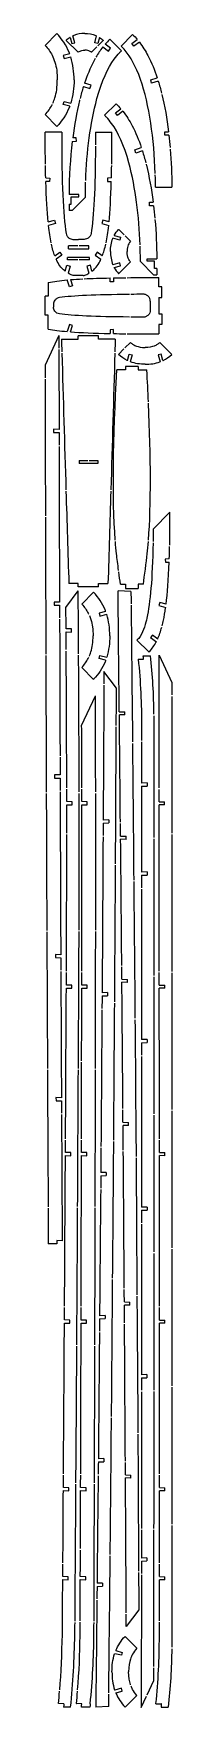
# Model space of a CAD drawing. Header units: millimetres. Extents: x 4 to 96, y 4 to 1215.
import ezdxf

# ---------------------------------------------------------------- set-up
doc = ezdxf.new("R2010")
doc.units = ezdxf.units.MM
doc.layers.get('0').update_dxf_attribs({"linetype": 'CONTINUOUS'})

msp = doc.modelspace()

# ---------------------------------------------------------------- linework, layer by layer
for p, q in [((12.5, 1215.2), (3.9, 1206.6)), ((22.1, 1212.4), (23.3, 1207.9)), ((25.5, 1208.4), (24.2, 1213.5)), ((40, 1208.4), (41.3, 1213.5)), ((43.4, 1212.4), (42.2, 1207.9)), ((59.1, 1206), (67.5, 1214.4)), ((21.9, 1200.4), (17.1, 1199.2)), ((19.3, 1210.2), (27.9, 1201.6)), ((23.3, 1207.9), (25.5, 1208.4)), ((41.5, 1205.6), (37.6, 1201.6)), ((42.2, 1207.9), (40, 1208.4)), ((46.2, 1210.2), (42.2, 1206.3)), ((45.9, 1205.5), (49.9, 1202.5)), ((51.4, 1204.5), (47.5, 1207.4)), ((49.9, 1202.5), (51.4, 1204.5)), ((59.3, 1202.6), (50.9, 1211)), ((66.9, 1208), (70.8, 1210.9)), ((68.4, 1206), (66.9, 1208)), ((72.4, 1208.9), (68.4, 1206)), ((17.1, 1199.2), (17.7, 1197)), ((17.7, 1197), (22.6, 1198.3)), ((31.8, 1176.8), (36.5, 1175.3)), ((37.3, 1177.7), (32.5, 1179.2)), ((36.5, 1175.3), (37.3, 1177.7)), ((80.6, 1181.6), (85.3, 1183.1)), ((81.3, 1179.2), (80.6, 1181.6)), ((86.1, 1180.7), (81.3, 1179.2)), ((17.1, 1163.9), (17.7, 1166.1)), ((21.9, 1162.7), (17.1, 1163.9)), ((17.7, 1166.1), (22.6, 1164.9)), ((47.1, 1156), (55.5, 1164.4)), ((12.5, 1147.9), (3.9, 1156.5)), ((55, 1157.9), (58.9, 1160.8)), ((56.4, 1155.9), (55, 1157.9)), ((60.5, 1158.9), (56.4, 1155.9)), ((16, 1143.7), (4.1, 1143.7)), ((26.6, 1139.7), (24, 1139.6)), ((26.7, 1137.2), (26.6, 1139.7)), ((40.6, 1143.7), (52.4, 1143.7)), ((90.8, 1141.6), (90.9, 1144.1)), ((93.8, 1141.6), (90.8, 1141.6)), ((90.9, 1144.1), (93.5, 1144.1)), ((23.7, 1137.1), (26.7, 1137.2)), ((69.1, 1131.1), (73.8, 1132.6)), ((69.9, 1128.7), (69.1, 1131.1)), ((74.6, 1130.2), (69.9, 1128.7)), ((4.4, 1110.7), (7.3, 1110.6)), ((7.2, 1108.1), (4.5, 1108.2)), ((7.3, 1110.6), (7.2, 1108.1)), ((52.1, 1110.7), (49.2, 1110.6)), ((49.2, 1110.6), (49.3, 1108.1)), ((49.3, 1108.1), (52, 1108.2)), ((84.1, 1103.9), (95.9, 1103.9)), ((28.4, 1098.8), (21.4, 1098.8)), ((21.4, 1091.7), (23, 1091.7)), ((21.4, 1091.7), (21.4, 1087.2)), ((23, 1097.1), (28.4, 1097.1)), ((23, 1091.7), (23, 1097.1)), ((23.7, 1087.2), (33.3, 1096.8)), ((28.4, 1097.1), (28.4, 1098.8)), ((33.3, 1096.8), (33.3, 1098.7)), ((79.7, 1090.6), (79.8, 1093.1)), ((82.7, 1090.5), (79.7, 1090.6)), ((79.8, 1093.1), (82.4, 1093.1)), ((6.2, 1078.8), (10.7, 1080.2)), ((10.7, 1080.2), (11.4, 1077.8)), ((23.7, 1087.2), (21.4, 1087.2)), ((45.8, 1080.2), (45.1, 1077.8)), ((50.4, 1078.8), (45.8, 1080.2)), ((11.4, 1077.8), (6.4, 1076.2)), ((24.2, 1066.2), (28.3, 1066.2)), ((32.3, 1066.2), (28.3, 1066.2)), ((45.1, 1077.8), (50.1, 1076.2)), ((58.2, 1065.7), (53.2, 1067)), ((54.2, 1069), (58.7, 1067.9)), ((57.4, 1073.4), (61.3, 1069.5)), ((58.7, 1067.9), (58.2, 1065.7)), ((62, 1068.8), (65.9, 1064.9)), ((11, 1054.2), (14.7, 1056.9)), ((16.2, 1054.9), (12, 1051.8)), ((14.7, 1056.9), (16.2, 1054.9)), ((27.8, 1061.6), (20.9, 1061.6)), ((20.9, 1059.3), (20.9, 1061.6)), ((20.9, 1059.3), (35.6, 1059.3)), ((35.6, 1061.6), (28.8, 1061.6)), ((35.6, 1059.3), (35.6, 1061.6)), ((41.8, 1056.9), (40.3, 1054.9)), ((40.3, 1054.9), (44.5, 1051.8)), ((45.5, 1054.2), (41.8, 1056.9)), ((18.6, 1043.1), (19.7, 1047.5)), ((19.7, 1047.5), (22.2, 1046.8)), ((20.3, 1051.4), (20.3, 1053.1)), ((36.2, 1053.1), (20.3, 1053.1)), ((27.8, 1051.4), (20.3, 1051.4)), ((22.2, 1046.8), (20.8, 1041.7)), ((36.2, 1051.4), (28.8, 1051.4)), ((36.8, 1047.5), (34.3, 1046.8)), ((34.3, 1046.8), (35.7, 1041.7)), ((36.2, 1051.4), (36.2, 1053.1)), ((37.9, 1043.1), (36.8, 1047.5)), ((58.2, 1049.2), (53.2, 1047.9)), ((54.2, 1045.8), (58.7, 1047)), ((57.4, 1041.4), (65.9, 1050)), ((58.7, 1047), (58.2, 1049.2)), ((73.1, 1050.2), (73.1, 1052.2)), ((82.6, 1040.6), (73.1, 1050.2)), ((78, 1050.5), (78, 1052.2)), ((78, 1052.2), (85, 1052.2)), ((83.4, 1050.5), (78, 1050.5)), ((83.4, 1045.1), (83.4, 1050.5)), ((85, 1045.1), (83.4, 1045.1)), ((85, 1045.1), (85, 1040.6)), ((6.3, 1035.1), (6.3, 1025.1)), ((21.7, 1031.9), (20.1, 1036.9)), ((23.8, 1032.6), (21.7, 1031.9)), ((22.4, 1037.1), (23.8, 1032.6)), ((31.6, 1040), (24.9, 1040)), ((51.2, 1035.6), (51.3, 1038.3)), ((53.5, 1035.5), (51.2, 1035.6)), ((53.6, 1038.4), (53.5, 1035.5)), ((82.6, 1040.6), (85, 1040.6)), ((86.4, 1031.9), (86.4, 1038.6)), ((88.7, 1031.9), (86.4, 1031.9)), ((88.7, 1024.1), (88.7, 1031.9)), ((6.3, 1025.1), (3.9, 1025.1)), ((3.9, 1011.3), (3.9, 1025.1)), ((10, 1019.2), (10, 1017.2)), ((80.2, 1021.5), (80.2, 1014.9)), ((86.4, 1024.1), (86.4, 1012.3)), ((86.4, 1024.1), (88.7, 1024.1)), ((6.3, 1011.3), (3.9, 1011.3)), ((6.3, 1001.3), (6.3, 1011.3)), ((86.4, 1012.3), (88.7, 1012.3)), ((88.7, 1012.3), (88.7, 1004.5)), ((14, 996.6), (3.9, 975.1)), ((15.9, 993.9), (27.9, 993.9)), ((21.7, 1004.5), (20.1, 999.5)), ((23.8, 1003.8), (21.7, 1004.5)), ((22.4, 999.3), (23.8, 1003.8)), ((27.9, 993.9), (27.9, 996.3)), ((42.8, 996.3), (27.9, 996.3)), ((42.8, 993.9), (42.8, 996.3)), ((54.9, 993.9), (42.8, 993.9)), ((53.5, 1000.9), (51.2, 1000.8)), ((51.2, 1000.8), (51.3, 998.1)), ((53.6, 998), (53.5, 1000.9)), ((86.4, 1004.5), (86.4, 997.8)), ((88.7, 1004.5), (86.4, 1004.5)), ((57.3, 983), (61.2, 987)), ((61.9, 987.7), (65.9, 991.6)), ((63.7, 978.6), (64.9, 983.2)), ((64.9, 983.2), (67.1, 982.6)), ((67.1, 982.6), (65.8, 977.7)), ((88.3, 983.2), (86.1, 982.6)), ((86.1, 982.6), (87.4, 977.7)), ((95.9, 983), (87.3, 991.6)), ((89.5, 978.6), (88.3, 983.2)), ((62.4, 971.8), (56.1, 971.8)), ((71.5, 974.2), (62.4, 974.2)), ((62.4, 974.2), (62.4, 971.8)), ((71.5, 974.2), (71.5, 971.8)), ((71.5, 971.8), (77.8, 971.8)), ((10.1, 928.8), (10.1, 926.5)), ((14.1, 928.7), (10.1, 928.8)), ((10.1, 926.5), (14.1, 926.4)), ((28.6, 906.2), (28.6, 903.9)), ((28.6, 906.2), (34.9, 906.2)), ((42.2, 903.9), (28.6, 903.9)), ((35.9, 906.2), (42.2, 906.2)), ((42.2, 906.2), (42.2, 903.9)), ((94.6, 868.8), (82.4, 856.6)), ((94.1, 835), (91.2, 834.9)), ((91.2, 834.9), (91.3, 832.6)), ((91.3, 832.6), (94, 832.7)), ((19.1, 799.9), (28, 811.9)), ((27.9, 817.1), (21.2, 817.1)), ((27.9, 814.7), (27.9, 817.1)), ((42.8, 814.7), (27.9, 814.7)), ((42.8, 817.1), (49.6, 817.1)), ((42.8, 814.7), (42.8, 817.1)), ((66.3, 811.5), (56.9, 811.9)), ((58.6, 816.8), (62.4, 816.8)), ((62.4, 816.8), (62.4, 813.5)), ((62.4, 813.5), (71.5, 813.5)), ((71.5, 816.8), (71.5, 813.5)), ((75.3, 816.8), (71.5, 816.8)), ((14.4, 803.6), (10.5, 803.7)), ((10.5, 803.7), (10.5, 801.5)), ((10.5, 801.5), (14.5, 801.4)), ((39.2, 810.8), (30.6, 802.3)), ((87.2, 803.5), (86.5, 801.3)), ((86.5, 801.3), (91.5, 799.8)), ((91.8, 802.1), (87.2, 803.5)), ((47.9, 797), (43.2, 795.8)), ((43.2, 795.8), (43.8, 793.6)), ((43.8, 793.6), (48.7, 794.9)), ((23.2, 784.3), (19.2, 784.4)), ((19.2, 782.1), (23.2, 782)), ((23.2, 782), (23.2, 784.3)), ((70.6, 776.2), (79.2, 767.6)), ((81.8, 779.8), (80.5, 778)), ((80.5, 778), (84.7, 774.9)), ((85.7, 777), (81.8, 779.8)), ((43.2, 762.8), (43.8, 765)), ((43.8, 765), (48.7, 763.8)), ((75.2, 764.8), (80.4, 764.9)), ((86.7, 765.2), (95.9, 745.5)), ((39.2, 747.8), (30.6, 756.4)), ((47.9, 761.6), (43.2, 762.8)), ((55.8, 741.4), (46.7, 753.6)), ((71.5, 762.4), (75.5, 762.5)), ((75.5, 762.5), (75.5, 762.5)), ((30.5, 714.4), (40.5, 735.9)), ((57.8, 724.4), (61.8, 724.3)), ((61.8, 722.1), (57.9, 722.2)), ((61.8, 722.1), (61.8, 724.3)), ((74, 713.7), (74, 712.5)), ((14.8, 678.6), (10.9, 678.7)), ((10.9, 678.7), (10.9, 676.4)), ((10.9, 676.4), (14.9, 676.3)), ((78, 672.8), (74, 672.7)), ((74, 670.4), (78, 670.5)), ((78, 672.8), (78, 670.5)), ((23.7, 659.2), (19.7, 659.3)), ((19.7, 657), (23.7, 656.9)), ((34.6, 659.2), (30.6, 659.3)), ((30.6, 657), (34.6, 656.9)), ((34.6, 656.9), (34.6, 659.2)), ((86.8, 659.2), (90.7, 659.1)), ((90.7, 656.9), (86.8, 657)), ((90.7, 656.9), (90.7, 659.1)), ((50.1, 646.2), (46.1, 646)), ((46.1, 643.8), (50.1, 643.9)), ((50.1, 646.2), (50.1, 643.9)), ((58.7, 634.4), (62.7, 634.3)), ((62.7, 632), (58.8, 632.1)), ((62.7, 632), (62.7, 634.3)), ((78, 608.4), (74, 608.3)), ((74, 606), (78, 606.1)), ((78, 608.4), (78, 606.1)), ((15.3, 548.5), (11.4, 548.6)), ((11.4, 548.6), (11.4, 546.4)), ((11.4, 546.4), (15.4, 546.3)), ((23.4, 526.5), (19.4, 526.6)), ((19.4, 524.4), (23.4, 524.3)), ((23.4, 524.3), (23.4, 526.5)), ((34.5, 526.5), (30.6, 526.6)), ((30.6, 524.4), (34.5, 524.3)), ((34.5, 524.3), (34.5, 526.5)), ((49.3, 521.1), (45.3, 521)), ((49.3, 521.1), (49.3, 518.8)), ((59.7, 530.8), (63.7, 530.7)), ((63.7, 528.4), (59.7, 528.6)), ((63.7, 528.4), (63.7, 530.7)), ((86.8, 526.6), (90.8, 526.5)), ((90.8, 524.2), (86.8, 524.3)), ((90.8, 524.2), (90.8, 526.5)), ((45.3, 518.7), (49.3, 518.8)), ((78, 487.1), (74, 487.1)), ((74, 484.8), (78, 484.9)), ((78, 487.1), (78, 484.9)), ((15.8, 445), (11.8, 445.1)), ((11.8, 445.1), (11.9, 442.9)), ((11.9, 442.9), (15.8, 442.8)), ((60.5, 427.3), (64.5, 427.2)), ((64.5, 424.9), (60.6, 425)), ((64.5, 424.9), (64.5, 427.2)), ((22.7, 405.3), (18.7, 405.4)), ((18.7, 403.1), (22.7, 403)), ((22.7, 403), (22.7, 405.3)), ((34.3, 405.3), (30.3, 405.4)), ((30.3, 403.1), (34.3, 403)), ((34.3, 403), (34.3, 405.3)), ((86.9, 405.3), (90.9, 405.3)), ((90.9, 403), (86.9, 403.1)), ((90.9, 403), (90.9, 405.3)), ((48.3, 391), (44.4, 390.9)), ((44.4, 388.6), (48.3, 388.7)), ((48.3, 391), (48.3, 388.7)), ((78, 365.9), (74, 365.8)), ((74, 363.6), (78, 363.6)), ((78, 365.9), (78, 363.6)), ((12.4, 339.2), (6.3, 339.4)), ((16.4, 341.5), (12.4, 341.6)), ((12.4, 341.6), (12.4, 339.2)), ((61.5, 297.2), (65.5, 297.1)), ((65.5, 294.8), (61.5, 294.9)), ((65.5, 294.8), (65.5, 297.1)), ((22, 284.1), (18, 284.2)), ((18, 281.9), (22, 281.8)), ((22, 281.8), (22, 284.1)), ((34, 284.1), (30.1, 284.1)), ((30.1, 281.9), (34, 281.8)), ((34, 281.8), (34, 284.1)), ((47.5, 287.4), (43.5, 287.3)), ((43.5, 285.1), (47.5, 285.2)), ((47.5, 287.4), (47.5, 285.2)), ((86.9, 284.1), (90.9, 284)), ((90.9, 281.8), (86.9, 281.8)), ((90.9, 281.8), (90.9, 284)), ((77.9, 244.7), (74, 244.6)), ((74, 242.3), (77.9, 242.4)), ((77.9, 244.7), (77.9, 242.4)), ((46.6, 183.9), (42.6, 183.8)), ((46.6, 183.9), (46.5, 181.6)), ((42.6, 181.5), (46.5, 181.6)), ((62.3, 172.1), (66.3, 172)), ((66.3, 169.7), (62.3, 169.9)), ((66.3, 169.7), (66.3, 172)), ((21.2, 162.8), (17.2, 162.9)), ((17.2, 160.7), (21.2, 160.6)), ((21.2, 160.6), (21.2, 162.8)), ((33.7, 162.8), (29.7, 162.9)), ((29.7, 160.7), (33.7, 160.6)), ((33.7, 160.6), (33.7, 162.8)), ((86.9, 162.9), (90.9, 162.8)), ((90.9, 160.5), (86.9, 160.6)), ((90.9, 160.5), (90.9, 162.8)), ((77.9, 112), (73.9, 111.9)), ((73.9, 109.7), (77.9, 109.8)), ((77.9, 112), (77.9, 109.8)), ((20.8, 98.4), (16.8, 98.5)), ((20.8, 96.2), (20.8, 98.4)), ((33.5, 98.4), (29.5, 98.5)), ((86.9, 98.5), (90.9, 98.4)), ((90.9, 96.1), (90.9, 98.4)), ((16.8, 96.3), (20.8, 96.2)), ((29.5, 96.3), (33.5, 96.2)), ((45.7, 93.8), (41.7, 93.7)), ((41.7, 91.4), (45.6, 91.6)), ((45.7, 93.8), (45.6, 91.6)), ((90.9, 96.1), (86.9, 96.2)), ((71.9, 74.5), (62.9, 62.3)), ((29.3, 55.3), (29.3, 56.4)), ((62.1, 55.2), (70.6, 46.7)), ((86.9, 55.2), (86.9, 56.4)), ((59.4, 41.5), (54.5, 42.7)), ((55.3, 44.9), (59.9, 43.6)), ((59.9, 43.6), (59.4, 41.5)), ((59.4, 17.7), (54.5, 16.4)), ((55.3, 14.3), (59.9, 15.5)), ((59.9, 15.5), (59.4, 17.7)), ((62.1, 3.9), (70.6, 12.5)), ((78, 12.8), (83, 23.4)), ((17.6, 6.5), (13.6, 6.6)), ((22.5, 3.9), (17.4, 4.1)), ((17.6, 6.3), (17.6, 6.5)), ((30.6, 6.5), (26.6, 6.6)), ((36.5, 3.9), (30.4, 4.1)), ((30.6, 6.4), (30.6, 6.5)), ((50.1, 4.4), (40.7, 4)), ((73.8, 3.7), (77.6, 11.9)), ((84.4, 6.5), (88.4, 6.4)), ((88.1, 4.1), (93.3, 3.9)), ((88.4, 6.4), (88.3, 6.4))]:
    msp.add_line(p, q)
for points, knots in [([(21.9, 1200.4), (21.8, 1200.4), (21.8, 1200.4), (21.8, 1200.5), (21.7, 1200.8), (21.5, 1201.2), (21.4, 1201.6), (19.3, 1206.7), (16.3, 1211.2), (12.5, 1215.2), (12.5, 1215.2), (12.5, 1215.2), (12.5, 1215.2)], [1.928572, 1.928572, 1.928572, 1.928572, 1.935241, 1.935241, 1.935241, 2.059741, 2.059741, 2.059741, 3.70443, 3.70443, 3.70443, 3.710547, 3.710547, 3.710547, 3.710547]), ([(22.1, 1212.4), (22.1, 1212.3), (22.1, 1212.3), (22, 1212.3), (21.1, 1211.7), (20.2, 1211), (19.3, 1210.3), (19.3, 1210.2), (19.3, 1210.2), (19.3, 1210.2)], [1.1201468, 1.1201468, 1.1201468, 1.1201468, 1.1284749, 1.1284749, 1.1284749, 1.4735174, 1.4735174, 1.4735174, 1.4798302, 1.4798302, 1.4798302, 1.4798302]), ([(32.7, 1215.2), (30, 1215.2), (27.3, 1214.8), (24.7, 1213.7), (24.6, 1213.6), (24.4, 1213.6), (24.2, 1213.5), (24.2, 1213.5), (24.2, 1213.5), (24.2, 1213.5)], [0, 0, 0, 0, 0.8244639, 0.8244639, 0.8244639, 0.8801805, 0.8801805, 0.8801805, 0.8852669, 0.8852669, 0.8852669, 0.8852669]), ([(32.7, 1215.2), (35.5, 1215.2), (38.2, 1214.8), (40.7, 1213.7), (40.9, 1213.6), (41.1, 1213.6), (41.3, 1213.5), (41.3, 1213.5), (41.3, 1213.5), (41.3, 1213.5)], [0, 0, 0, 0, 0.8244639, 0.8244639, 0.8244639, 0.8801805, 0.8801805, 0.8801805, 0.8852669, 0.8852669, 0.8852669, 0.8852669]), ([(43.4, 1212.4), (43.4, 1212.3), (43.4, 1212.3), (43.4, 1212.3), (44.4, 1211.7), (45.3, 1211), (46.1, 1210.3), (46.2, 1210.2), (46.2, 1210.2), (46.2, 1210.2)], [1.1201468, 1.1201468, 1.1201468, 1.1201468, 1.1284749, 1.1284749, 1.1284749, 1.4735174, 1.4735174, 1.4735174, 1.4798302, 1.4798302, 1.4798302, 1.4798302]), ([(3.9, 1206.6), (3.9, 1206.6), (3.9, 1206.6), (4, 1206.6), (6.1, 1204.3), (7.7, 1202), (9, 1199.6), (9.8, 1197.9), (10.5, 1196.2), (11.1, 1194.5), (11.7, 1192.5), (12.1, 1190.6), (12.4, 1188.6), (12.7, 1186.2), (12.8, 1183.9), (12.8, 1181.6)], [13.280967, 13.280967, 13.280967, 13.280967, 13.294839, 13.294839, 13.294839, 15.544776, 15.544776, 15.544776, 17.083057, 17.083057, 17.083057, 18.767987, 18.767987, 18.767987, 20.719887, 20.719887, 20.719887, 20.719887]), ([(27.9, 1201.6), (27.9, 1201.6), (27.9, 1201.6), (27.9, 1201.6), (28, 1201.7), (28.1, 1201.8), (28.2, 1201.9), (28.6, 1202.1), (28.9, 1202.3), (29.3, 1202.5), (29.9, 1202.7), (31, 1203.1), (32.7, 1203.1)], [15.4836521, 15.4836521, 15.4836521, 15.4836521, 15.4947963, 15.4947963, 15.4947963, 15.5715601, 15.5715601, 15.5715601, 15.8404789, 15.8404789, 15.8404789, 16.268166, 16.268166, 16.268166, 16.268166]), ([(37.6, 1201.6), (37.6, 1201.6), (37.6, 1201.6), (37.6, 1201.6), (37.5, 1201.7), (37.4, 1201.8), (37.3, 1201.9), (36.9, 1202.1), (36.6, 1202.3), (36.2, 1202.5), (35.5, 1202.7), (34.5, 1203.1), (32.7, 1203.1)], [15.4836521, 15.4836521, 15.4836521, 15.4836521, 15.4947963, 15.4947963, 15.4947963, 15.5715601, 15.5715601, 15.5715601, 15.8404789, 15.8404789, 15.8404789, 16.268166, 16.268166, 16.268166, 16.268166]), ([(33.5, 1108.7), (33.8, 1119.1), (34.6, 1129.6), (36, 1139.7), (37.3, 1149.1), (39.1, 1159), (41.6, 1168.1), (45.2, 1181.1), (49.4, 1190.1), (54.2, 1196.7), (55.4, 1198.4), (56.6, 1199.9), (57.9, 1201.2)], [0.994512, 0.994512, 0.994512, 0.994512, 4.084731, 4.084731, 4.084731, 6.973828, 6.973828, 6.973828, 11.034647, 11.034647, 11.034647, 12.093109, 12.093109, 12.093109, 12.093109]), ([(83.9, 1113.9), (83.1, 1138.7), (79.6, 1163.8), (73.2, 1182), (69.7, 1191.7), (65.9, 1198.3), (62, 1202.9), (61, 1204.1), (60.1, 1205.1), (59.1, 1206)], [1.000331, 1.000331, 1.000331, 1.000331, 8.384216, 8.384216, 8.384216, 12.337364, 12.337364, 12.337364, 13.280198, 13.280198, 13.280198, 13.280198]), ([(72.4, 1208.9), (74.8, 1205.9), (76.8, 1202.6), (78.6, 1199.2), (81.3, 1194.1), (83.5, 1188.7), (85.3, 1183.1)], [4.444677, 4.444677, 4.444677, 4.444677, 5.600063, 5.600063, 5.600063, 7.318002, 7.318002, 7.318002, 7.318002]), ([(25, 1181.6), (25, 1187.2), (24.3, 1192.8), (22.6, 1198.2), (22.6, 1198.2), (22.6, 1198.2), (22.6, 1198.3)], [0, 0, 0, 0, 1.695527, 1.695527, 1.695527, 1.701261, 1.701261, 1.701261, 1.701261]), ([(40.4, 1197.1), (40, 1196.5), (39.6, 1195.8), (39.3, 1195.1), (36.6, 1190.1), (34.4, 1184.7), (32.5, 1179.2)], [5.685569, 5.685569, 5.685569, 5.685569, 5.915446, 5.915446, 5.915446, 7.621048, 7.621048, 7.621048, 7.621048]), ([(9.5, 1164.7), (10.1, 1166), (10.7, 1167.3), (11.1, 1168.6), (11.7, 1170.6), (12.1, 1172.5), (12.4, 1174.5), (12.7, 1176.9), (12.8, 1179.2), (12.8, 1181.6)], [15.897046, 15.897046, 15.897046, 15.897046, 17.083057, 17.083057, 17.083057, 18.767987, 18.767987, 18.767987, 20.719887, 20.719887, 20.719887, 20.719887]), ([(25, 1181.6), (25, 1175.9), (24.3, 1170.3), (22.6, 1164.9), (22.6, 1164.9), (22.6, 1164.9), (22.6, 1164.9)], [0, 0, 0, 0, 1.695527, 1.695527, 1.695527, 1.701261, 1.701261, 1.701261, 1.701261]), ([(3.9, 1156.5), (3.9, 1156.5), (3.9, 1156.5), (4, 1156.5), (6.1, 1158.8), (7.7, 1161.1), (9, 1163.5), (9, 1163.6), (9.1, 1163.7), (9.1, 1163.8)], [13.280967, 13.280967, 13.280967, 13.280967, 13.294839, 13.294839, 13.294839, 15.544776, 15.544776, 15.544776, 15.618349, 15.618349, 15.618349, 15.618349]), ([(29.1, 1167.1), (29, 1167), (29, 1166.8), (28.9, 1166.6), (26.9, 1158.3), (25.2, 1149.2), (24, 1139.6)], [8.853385, 8.853385, 8.853385, 8.853385, 8.911599, 8.911599, 8.911599, 11.496337, 11.496337, 11.496337, 11.496337]), ([(21.9, 1162.7), (21.8, 1162.7), (21.8, 1162.7), (21.8, 1162.7), (21.7, 1162.3), (21.5, 1161.9), (21.4, 1161.5), (19.3, 1156.4), (16.3, 1151.9), (12.5, 1147.9), (12.5, 1147.9), (12.5, 1147.9), (12.5, 1147.9)], [1.928572, 1.928572, 1.928572, 1.928572, 1.935241, 1.935241, 1.935241, 2.059741, 2.059741, 2.059741, 3.70443, 3.70443, 3.70443, 3.710547, 3.710547, 3.710547, 3.710547]), ([(72.9, 1062.2), (72.6, 1072.5), (71.7, 1083), (70.4, 1093.1), (69.1, 1102.5), (67.3, 1112.4), (64.8, 1121.6), (61.2, 1134.5), (57, 1143.6), (52.2, 1150.1), (51, 1151.8), (49.7, 1153.3), (48.5, 1154.6)], [0.994512, 0.994512, 0.994512, 0.994512, 4.084731, 4.084731, 4.084731, 6.973828, 6.973828, 6.973828, 11.034647, 11.034647, 11.034647, 12.093109, 12.093109, 12.093109, 12.093109]), ([(60.5, 1158.9), (63, 1155.7), (65.2, 1152.2), (67.1, 1148.5), (69.8, 1143.5), (72, 1138.1), (73.8, 1132.6)], [4.685437, 4.685437, 4.685437, 4.685437, 5.915446, 5.915446, 5.915446, 7.621048, 7.621048, 7.621048, 7.621048]), ([(77.3, 1120.6), (77.4, 1120.4), (77.4, 1120.2), (77.5, 1120), (79.5, 1111.7), (81.2, 1102.6), (82.4, 1093.1)], [8.853385, 8.853385, 8.853385, 8.853385, 8.911599, 8.911599, 8.911599, 11.496337, 11.496337, 11.496337, 11.496337]), ([(19.2, 1070.5), (19.3, 1069.8), (19.5, 1069.2), (19.9, 1068.6), (20.2, 1068.1), (20.7, 1067.6), (21.2, 1067.2), (21.6, 1066.9), (22.1, 1066.6), (22.6, 1066.5), (23.1, 1066.3), (23.7, 1066.2), (24.2, 1066.2)], [0, 0, 0, 0, 0.1953222, 0.1953222, 0.1953222, 0.3906445, 0.3906445, 0.3906445, 0.5489507, 0.5489507, 0.5489507, 0.7072569, 0.7072569, 0.7072569, 0.7072569]), ([(37.3, 1070.5), (37.2, 1069.8), (37, 1069.2), (36.6, 1068.6), (36.3, 1068.1), (35.8, 1067.6), (35.3, 1067.2), (34.9, 1066.9), (34.4, 1066.6), (33.9, 1066.5), (33.4, 1066.3), (32.9, 1066.2), (32.3, 1066.2)], [0, 0, 0, 0, 0.1953222, 0.1953222, 0.1953222, 0.3906445, 0.3906445, 0.3906445, 0.5489507, 0.5489507, 0.5489507, 0.7072569, 0.7072569, 0.7072569, 0.7072569]), ([(51.4, 1057.4), (51.4, 1060.7), (51.9, 1063.9), (53.2, 1066.9), (53.2, 1066.9), (53.2, 1067), (53.2, 1067)], [0, 0, 0, 0, 0.9781116, 0.9781116, 0.9781116, 0.983337, 0.983337, 0.983337, 0.983337]), ([(54.2, 1069), (54.2, 1069.1), (54.2, 1069.1), (54.2, 1069.1), (55.1, 1070.7), (56.1, 1072.1), (57.3, 1073.4), (57.3, 1073.4), (57.3, 1073.4), (57.4, 1073.4)], [1.2150172, 1.2150172, 1.2150172, 1.2150172, 1.2228713, 1.2228713, 1.2228713, 1.7581536, 1.7581536, 1.7581536, 1.7644214, 1.7644214, 1.7644214, 1.7644214]), ([(51.4, 1057.4), (51.4, 1054.1), (51.9, 1050.9), (53.2, 1047.9), (53.2, 1047.9), (53.2, 1047.9), (53.2, 1047.9)], [0, 0, 0, 0, 0.9781116, 0.9781116, 0.9781116, 0.983337, 0.983337, 0.983337, 0.983337]), ([(65.9, 1064.9), (65.9, 1064.8), (65.9, 1064.8), (65.9, 1064.8), (65.6, 1064.5), (65.4, 1064.1), (65.2, 1063.9), (64.8, 1063.3), (64.6, 1062.8), (64.3, 1062.2), (63.9, 1061.3), (63.5, 1059.8), (63.5, 1057.4)], [17.703129, 17.703129, 17.703129, 17.703129, 17.728392, 17.728392, 17.728392, 18.347529, 18.347529, 18.347529, 19.47648, 19.47648, 19.47648, 21.384596, 21.384596, 21.384596, 21.384596]), ([(65.9, 1050), (65.9, 1050), (65.9, 1050), (65.9, 1050), (65.6, 1050.4), (65.4, 1050.7), (65.2, 1051), (64.8, 1051.5), (64.6, 1052), (64.3, 1052.6), (63.9, 1053.6), (63.5, 1055.1), (63.5, 1057.4)], [17.703129, 17.703129, 17.703129, 17.703129, 17.728392, 17.728392, 17.728392, 18.347529, 18.347529, 18.347529, 19.47648, 19.47648, 19.47648, 21.384596, 21.384596, 21.384596, 21.384596]), ([(15.4, 1046.1), (14.4, 1047.4), (13.5, 1048.8), (12.8, 1050.2), (12.5, 1050.7), (12.2, 1051.3), (12, 1051.8)], [1.4960077, 1.4960077, 1.4960077, 1.4960077, 1.978875, 1.978875, 1.978875, 2.1565437, 2.1565437, 2.1565437, 2.1565437]), ([(18.6, 1043.1), (17.7, 1043.8), (16.8, 1044.6), (16.1, 1045.4), (15.8, 1045.6), (15.6, 1045.9), (15.4, 1046.1)], [0.25573273, 0.25573273, 0.25573273, 0.25573273, 0.31880539, 0.31880539, 0.31880539, 0.34072753, 0.34072753, 0.34072753, 0.34072753]), ([(37.9, 1043.1), (38.8, 1043.8), (39.7, 1044.6), (40.4, 1045.4), (40.7, 1045.6), (40.9, 1045.9), (41.1, 1046.1)], [0.25573273, 0.25573273, 0.25573273, 0.25573273, 0.31880539, 0.31880539, 0.31880539, 0.34072753, 0.34072753, 0.34072753, 0.34072753]), ([(41.1, 1046.1), (42.1, 1047.4), (43, 1048.8), (43.7, 1050.2), (44, 1050.7), (44.3, 1051.3), (44.5, 1051.8)], [1.4960077, 1.4960077, 1.4960077, 1.4960077, 1.978875, 1.978875, 1.978875, 2.1565437, 2.1565437, 2.1565437, 2.1565437]), ([(54.2, 1045.8), (54.2, 1045.8), (54.2, 1045.7), (54.2, 1045.7), (55.1, 1044.2), (56.1, 1042.8), (57.3, 1041.4), (57.3, 1041.4), (57.3, 1041.4), (57.4, 1041.4)], [1.2150172, 1.2150172, 1.2150172, 1.2150172, 1.2228713, 1.2228713, 1.2228713, 1.7581536, 1.7581536, 1.7581536, 1.7644214, 1.7644214, 1.7644214, 1.7644214]), ([(6.3, 1035.1), (6.3, 1035.1), (6.4, 1035.1), (6.4, 1035.1), (10.1, 1035.8), (14.6, 1036.4), (20.1, 1036.9), (20.1, 1036.9), (20.1, 1036.9), (20.1, 1036.9)], [0.276495, 0.276495, 0.276495, 0.276495, 0.280935, 0.280935, 0.280935, 1.329346, 1.329346, 1.329346, 1.332318, 1.332318, 1.332318, 1.332318]), ([(24.9, 1040), (24.1, 1040.2), (23.2, 1040.5), (22.3, 1040.9), (21.7, 1041.1), (21.3, 1041.4), (20.8, 1041.7)], [0.11002962, 0.11002962, 0.11002962, 0.11002962, 0.17044028, 0.17044028, 0.17044028, 0.20357789, 0.20357789, 0.20357789, 0.20357789]), ([(22.4, 1037.1), (22.5, 1037.1), (22.5, 1037.1), (22.5, 1037.1), (25.2, 1037.3), (28.2, 1037.5), (31.4, 1037.6)], [1.4756095, 1.4756095, 1.4756095, 1.4756095, 1.479994, 1.479994, 1.479994, 1.9719625, 1.9719625, 1.9719625, 1.9719625]), ([(31.6, 1040), (32.4, 1040.2), (33.3, 1040.5), (34.3, 1040.9), (34.8, 1041.1), (35.2, 1041.4), (35.7, 1041.7)], [0.11002962, 0.11002962, 0.11002962, 0.11002962, 0.17044028, 0.17044028, 0.17044028, 0.20357789, 0.20357789, 0.20357789, 0.20357789]), ([(32.4, 1037.7), (37.9, 1038), (44.1, 1038.2), (51.2, 1038.3), (51.3, 1038.3), (51.3, 1038.3), (51.3, 1038.3)], [2.0222075, 2.0222075, 2.0222075, 2.0222075, 2.838146, 2.838146, 2.838146, 2.8404591, 2.8404591, 2.8404591, 2.8404591]), ([(53.6, 1038.4), (53.6, 1038.4), (53.6, 1038.4), (53.6, 1038.4), (56.5, 1038.4), (59.4, 1038.5), (62.6, 1038.5)], [2.9255853, 2.9255853, 2.9255853, 2.9255853, 2.9276529, 2.9276529, 2.9276529, 3.2429088, 3.2429088, 3.2429088, 3.2429088]), ([(63.6, 1038.5), (70.4, 1038.6), (77.9, 1038.6), (86.3, 1038.6), (86.3, 1038.6), (86.3, 1038.6), (86.4, 1038.6)], [3.2763345, 3.2763345, 3.2763345, 3.2763345, 3.9589101, 3.9589101, 3.9589101, 3.9604953, 3.9604953, 3.9604953, 3.9604953]), ([(14.3, 1024.1), (13.7, 1024), (13.1, 1023.8), (12.5, 1023.5), (12, 1023.2), (11.5, 1022.7), (11.1, 1022.2), (10.7, 1021.8), (10.5, 1021.3), (10.3, 1020.8), (10.1, 1020.3), (10, 1019.7), (10, 1019.2)], [0, 0, 0, 0, 0.1953222, 0.1953222, 0.1953222, 0.3906445, 0.3906445, 0.3906445, 0.5578044, 0.5578044, 0.5578044, 0.7249644, 0.7249644, 0.7249644, 0.7249644]), ([(80.2, 1021.5), (80.2, 1022.2), (80.1, 1022.8), (79.9, 1023.4), (79.6, 1024), (79.3, 1024.5), (78.8, 1025), (78.4, 1025.5), (77.8, 1025.8), (77.2, 1026.1), (76.9, 1026.2), (76.6, 1026.3), (76.3, 1026.4), (75.9, 1026.4), (75.6, 1026.5), (75.3, 1026.5)], [0, 0, 0, 0, 0.1953222, 0.1953222, 0.1953222, 0.3906445, 0.3906445, 0.3906445, 0.5859667, 0.5859667, 0.5859667, 0.6878493, 0.6878493, 0.6878493, 0.7897319, 0.7897319, 0.7897319, 0.7897319]), ([(14.3, 1012.3), (13.7, 1012.4), (13.1, 1012.6), (12.5, 1012.9), (12, 1013.2), (11.5, 1013.6), (11.1, 1014.2), (10.7, 1014.6), (10.5, 1015.1), (10.3, 1015.6), (10.1, 1016.1), (10, 1016.7), (10, 1017.2)], [0, 0, 0, 0, 0.1953222, 0.1953222, 0.1953222, 0.3906445, 0.3906445, 0.3906445, 0.5578044, 0.5578044, 0.5578044, 0.7249644, 0.7249644, 0.7249644, 0.7249644]), ([(80.2, 1014.9), (80.2, 1014.2), (80.1, 1013.6), (79.9, 1013), (79.6, 1012.4), (79.3, 1011.8), (78.8, 1011.4), (78.4, 1010.9), (77.8, 1010.6), (77.2, 1010.3), (76.9, 1010.2), (76.6, 1010.1), (76.3, 1010), (75.9, 1009.9), (75.6, 1009.9), (75.3, 1009.9)], [0, 0, 0, 0, 0.1953222, 0.1953222, 0.1953222, 0.3906445, 0.3906445, 0.3906445, 0.5859667, 0.5859667, 0.5859667, 0.6878493, 0.6878493, 0.6878493, 0.7897319, 0.7897319, 0.7897319, 0.7897319]), ([(6.3, 1001.3), (6.3, 1001.3), (6.4, 1001.3), (6.4, 1001.2), (10.1, 1000.6), (14.6, 1000), (20.1, 999.5), (20.1, 999.5), (20.1, 999.5), (20.1, 999.5)], [0.276495, 0.276495, 0.276495, 0.276495, 0.280935, 0.280935, 0.280935, 1.329346, 1.329346, 1.329346, 1.332318, 1.332318, 1.332318, 1.332318]), ([(14, 996.6), (14, 996.5), (14, 996.4), (14, 996.3), (14, 993.4), (14, 990.5), (14, 987.6)], [-46.9138581, -46.9138581, -46.9138581, -46.9138581, -46.8993045, -46.8993045, -46.8993045, -46.4318954, -46.4318954, -46.4318954, -46.4318954]), ([(15.9, 993.9), (15.9, 993.9), (15.9, 993.9), (15.9, 993.9), (15.9, 990.9), (16, 987.9), (16.1, 984.9)], [0.2821571, 0.2821571, 0.2821571, 0.2821571, 0.2883303, 0.2883303, 0.2883303, 1.1824502, 1.1824502, 1.1824502, 1.1824502]), ([(22.4, 999.3), (22.5, 999.3), (22.5, 999.3), (22.5, 999.3), (30, 998.7), (39.3, 998.3), (51.2, 998.1), (51.3, 998.1), (51.3, 998.1), (51.3, 998.1)], [1.475609, 1.475609, 1.475609, 1.475609, 1.479994, 1.479994, 1.479994, 2.838146, 2.838146, 2.838146, 2.840459, 2.840459, 2.840459, 2.840459]), ([(53.6, 998), (53.6, 998), (53.6, 998), (53.6, 998), (56.5, 998), (59.4, 997.9), (62.6, 997.9)], [2.9255853, 2.9255853, 2.9255853, 2.9255853, 2.9276529, 2.9276529, 2.9276529, 3.2429088, 3.2429088, 3.2429088, 3.2429088]), ([(54.9, 993.9), (54.9, 993.9), (54.9, 993.9), (54.9, 993.9), (54.8, 990.9), (54.7, 987.9), (54.6, 984.9)], [0.2821571, 0.2821571, 0.2821571, 0.2821571, 0.2883303, 0.2883303, 0.2883303, 1.1824502, 1.1824502, 1.1824502, 1.1824502]), ([(63.6, 997.9), (70.4, 997.8), (77.9, 997.8), (86.3, 997.8), (86.3, 997.8), (86.3, 997.8), (86.4, 997.8)], [3.2763345, 3.2763345, 3.2763345, 3.2763345, 3.9589101, 3.9589101, 3.9589101, 3.9604953, 3.9604953, 3.9604953, 3.9604953]), ([(14, 986.6), (14, 968.1), (14.1, 948.7), (14.1, 928.8), (14.1, 928.7), (14.1, 928.7), (14.1, 928.7)], [-46.378868, -46.378868, -46.378868, -46.378868, -43.443036, -43.443036, -43.443036, -43.440009, -43.440009, -43.440009, -43.440009]), ([(63.7, 978.6), (63.7, 978.6), (63.7, 978.6), (63.6, 978.6), (61.3, 979.7), (59.2, 981.2), (57.3, 983), (57.3, 983), (57.3, 983), (57.3, 983)], [1.3359146, 1.3359146, 1.3359146, 1.3359146, 1.3433393, 1.3433393, 1.3433393, 2.1216962, 2.1216962, 2.1216962, 2.1279192, 2.1279192, 2.1279192, 2.1279192]), ([(65.9, 991.6), (65.9, 991.6), (65.9, 991.6), (65.9, 991.6), (66.6, 991), (67.2, 990.5), (67.9, 990.1), (68.6, 989.7), (69.3, 989.3), (70.2, 989), (71.7, 988.4), (73.7, 987.9), (76.6, 987.9)], [17.788751, 17.788751, 17.788751, 17.788751, 17.810186, 17.810186, 17.810186, 18.83398, 18.83398, 18.83398, 20.052832, 20.052832, 20.052832, 22.342581, 22.342581, 22.342581, 22.342581]), ([(87.3, 991.6), (87.3, 991.6), (87.3, 991.6), (87.3, 991.6), (86.6, 991), (86, 990.5), (85.3, 990.1), (84.6, 989.7), (83.9, 989.3), (83.1, 989), (81.5, 988.4), (79.5, 987.9), (76.6, 987.9)], [17.788751, 17.788751, 17.788751, 17.788751, 17.810186, 17.810186, 17.810186, 18.83398, 18.83398, 18.83398, 20.052832, 20.052832, 20.052832, 22.342581, 22.342581, 22.342581, 22.342581]), ([(89.5, 978.6), (89.5, 978.6), (89.5, 978.6), (89.6, 978.6), (91.9, 979.7), (94, 981.2), (95.9, 983), (95.9, 983), (95.9, 983), (95.9, 983)], [1.3359146, 1.3359146, 1.3359146, 1.3359146, 1.3433393, 1.3433393, 1.3433393, 2.1216962, 2.1216962, 2.1216962, 2.1279192, 2.1279192, 2.1279192, 2.1279192]), ([(3.9, 975.1), (3.9, 975.1), (3.9, 975.1), (3.9, 975.1), (3.9, 972.1), (4, 969.1), (4, 966.1)], [-45.7778106, -45.7778106, -45.7778106, -45.7778106, -45.7771166, -45.7771166, -45.7771166, -45.3137835, -45.3137835, -45.3137835, -45.3137835]), ([(54.9, 848.6), (52.5, 879.4), (53.4, 922.1), (56.1, 971.7), (56.1, 971.8), (56.1, 971.8), (56.1, 971.8)], [1.662542, 1.662542, 1.662542, 1.662542, 4.542608, 4.542608, 4.542608, 4.543706, 4.543706, 4.543706, 4.543706]), ([(76.6, 975.8), (72.9, 975.8), (69.3, 976.4), (65.9, 977.6), (65.8, 977.7), (65.8, 977.7), (65.8, 977.7)], [0, 0, 0, 0, 1.10144, 1.10144, 1.10144, 1.106845, 1.106845, 1.106845, 1.106845]), ([(76.6, 975.8), (80.3, 975.8), (83.9, 976.4), (87.3, 977.6), (87.4, 977.7), (87.4, 977.7), (87.4, 977.7)], [0, 0, 0, 0, 1.10144, 1.10144, 1.10144, 1.106845, 1.106845, 1.106845, 1.106845]), ([(79, 948.6), (78.7, 956.1), (78.3, 963.8), (77.8, 971.7), (77.8, 971.8), (77.8, 971.8), (77.8, 971.8)], [4.0841916, 4.0841916, 4.0841916, 4.0841916, 4.5426081, 4.5426081, 4.5426081, 4.5437059, 4.5437059, 4.5437059, 4.5437059]), ([(14.1, 926.4), (14.1, 926.4), (14.1, 926.4), (14.1, 926.4), (14.1, 923.4), (14.1, 920.4), (14.1, 917.4)], [-43.3290423, -43.3290423, -43.3290423, -43.3290423, -43.3261801, -43.3261801, -43.3261801, -42.8894492, -42.8894492, -42.8894492, -42.8894492]), ([(14.1, 916.4), (14.2, 879.3), (14.3, 840.7), (14.4, 803.7), (14.4, 803.7), (14.4, 803.7), (14.4, 803.6)], [-42.840779, -42.840779, -42.840779, -42.840779, -37.41414, -37.41414, -37.41414, -37.411125, -37.411125, -37.411125, -37.411125]), ([(19.1, 884), (19.8, 861.7), (20.5, 839.4), (21.2, 817.1), (21.2, 817.1), (21.2, 817.1), (21.2, 817.1)], [11.298839, 11.298839, 11.298839, 11.298839, 17.993389, 17.993389, 17.993389, 17.999199, 17.999199, 17.999199, 17.999199]), ([(51.6, 884), (51, 861.7), (50.3, 839.4), (49.6, 817.1), (49.6, 817.1), (49.6, 817.1), (49.6, 817.1)], [11.298839, 11.298839, 11.298839, 11.298839, 17.993389, 17.993389, 17.993389, 17.999199, 17.999199, 17.999199, 17.999199]), ([(94.4, 845), (94.5, 852.1), (94.6, 859.9), (94.6, 868.6), (94.6, 868.7), (94.6, 868.7), (94.6, 868.8)], [6.7332908, 6.7332908, 6.7332908, 6.7332908, 7.4789225, 7.4789225, 7.4789225, 7.483057, 7.483057, 7.483057, 7.483057]), ([(82.4, 856.6), (82.4, 856.6), (82.4, 856.6), (82.4, 856.6), (82.4, 853.5), (82.3, 850.5), (82.3, 847.6)], [1.257788, 1.257788, 1.257788, 1.257788, 1.26047, 1.26047, 1.26047, 2.278361, 2.278361, 2.278361, 2.278361]), ([(82.3, 846.6), (81.8, 820.5), (80.3, 803.5), (77.8, 792.2), (77, 788.5), (75.5, 782.8), (72.9, 778.9), (72.3, 777.9), (71.6, 777), (70.6, 776.2), (70.6, 776.2), (70.6, 776.2), (70.6, 776.2)], [2.39665, 2.39665, 2.39665, 2.39665, 11.703718, 11.703718, 11.703718, 14.744189, 14.744189, 14.744189, 15.494796, 15.494796, 15.494796, 15.508979, 15.508979, 15.508979, 15.508979]), ([(75.3, 816.8), (75.3, 816.8), (75.3, 816.8), (75.3, 816.8), (76.1, 822.6), (77.4, 832.5), (78.1, 838.7)], [0.2431315, 0.2431315, 0.2431315, 0.2431315, 0.2457338, 0.2457338, 0.2457338, 1.1151935, 1.1151935, 1.1151935, 1.1151935]), ([(94.1, 835), (94.1, 835), (94.1, 835), (94.1, 835), (94.2, 837.9), (94.3, 840.8), (94.3, 844)], [6.3647866, 6.3647866, 6.3647866, 6.3647866, 6.3669927, 6.3669927, 6.3669927, 6.698139, 6.698139, 6.698139, 6.698139]), ([(58.6, 816.8), (58.6, 816.8), (58.6, 816.8), (58.6, 816.8), (58.3, 819.3), (57.9, 822.4), (57.4, 825.7)], [0.2431315, 0.2431315, 0.2431315, 0.2431315, 0.2457338, 0.2457338, 0.2457338, 0.6106488, 0.6106488, 0.6106488, 0.6106488]), ([(91.8, 802.1), (91.8, 802.1), (91.8, 802.1), (91.8, 802.1), (92.8, 810), (93.5, 819.9), (94, 832.6), (94, 832.7), (94, 832.7), (94, 832.7)], [4.739266, 4.739266, 4.739266, 4.739266, 4.74385, 4.74385, 4.74385, 6.273022, 6.273022, 6.273022, 6.275565, 6.275565, 6.275565, 6.275565]), ([(28.3, 766.3), (28.2, 780.4), (28.1, 795.6), (28, 811.7), (28, 811.8), (28, 811.8), (28, 811.9)], [234.939896, 234.939896, 234.939896, 234.939896, 237.42642, 237.42642, 237.42642, 237.435659, 237.435659, 237.435659, 237.435659]), ([(57.8, 724.4), (57.8, 724.5), (57.8, 724.5), (57.8, 724.5), (57.5, 753.5), (57.2, 782.6), (56.9, 811.8), (56.9, 811.8), (56.9, 811.8), (56.9, 811.9)], [-47.569558, -47.569558, -47.569558, -47.569558, -47.539075, -47.539075, -47.539075, -1.560978, -1.560978, -1.560978, -1.527864, -1.527864, -1.527864, -1.527864]), ([(14.5, 801.4), (14.5, 801.4), (14.5, 801.3), (14.5, 801.3), (14.5, 798.3), (14.5, 795.4), (14.5, 792.4)], [-37.3004105, -37.3004105, -37.3004105, -37.3004105, -37.2975512, -37.2975512, -37.2975512, -36.8578771, -36.8578771, -36.8578771, -36.8578771]), ([(19.2, 784.4), (19.2, 784.4), (19.2, 784.4), (19.2, 784.4), (19.2, 789.6), (19.1, 794.7), (19.1, 799.8), (19.1, 799.8), (19.1, 799.9), (19.1, 799.9)], [-410.78991, -410.78991, -410.78991, -410.78991, -410.758799, -410.758799, -410.758799, -402.493097, -402.493097, -402.493097, -402.482348, -402.482348, -402.482348, -402.482348]), ([(30.6, 802.3), (30.6, 802.2), (30.6, 802.2), (30.6, 802.2), (32.6, 800.1), (34.1, 797.9), (35.3, 795.7), (35.4, 795.4), (35.5, 795.2), (35.7, 794.9)], [13.556776, 13.556776, 13.556776, 13.556776, 13.571296, 13.571296, 13.571296, 15.767941, 15.767941, 15.767941, 16.043787, 16.043787, 16.043787, 16.043787]), ([(47.9, 797), (47.9, 797.1), (47.9, 797.1), (47.9, 797.1), (47.8, 797.4), (47.7, 797.7), (47.5, 798), (45.6, 802.8), (42.8, 807), (39.2, 810.8), (39.2, 810.8), (39.2, 810.8), (39.2, 810.8)], [1.815181, 1.815181, 1.815181, 1.815181, 1.821885, 1.821885, 1.821885, 1.921436, 1.921436, 1.921436, 3.469558, 3.469558, 3.469558, 3.475684, 3.475684, 3.475684, 3.475684]), ([(66.3, 811.5), (66.3, 811.5), (66.3, 811.5), (66.3, 811.4), (66.3, 808.5), (66.3, 805.5), (66.4, 802.5)], [0.3896884, 0.3896884, 0.3896884, 0.3896884, 0.3953952, 0.3953952, 0.3953952, 1.2903272, 1.2903272, 1.2903272, 1.2903272]), ([(88.9, 786.5), (89.2, 787.8), (89.6, 789.2), (89.9, 790.6), (90.4, 793.3), (91, 796.3), (91.4, 799.7), (91.5, 799.7), (91.5, 799.8), (91.5, 799.8)], [3.527423, 3.527423, 3.527423, 3.527423, 3.892401, 3.892401, 3.892401, 4.585021, 4.585021, 4.585021, 4.588463, 4.588463, 4.588463, 4.588463]), ([(36.1, 794), (36.5, 793), (36.9, 792), (37.2, 791), (37.7, 789.3), (38.1, 787.5), (38.4, 785.7), (38.7, 783.6), (38.8, 781.4), (38.8, 779.3)], [16.341574, 16.341574, 16.341574, 16.341574, 17.275999, 17.275999, 17.275999, 18.903956, 18.903956, 18.903956, 20.788839, 20.788839, 20.788839, 20.788839]), ([(50.9, 779.3), (50.9, 784.6), (50.3, 789.8), (48.7, 794.8), (48.7, 794.9), (48.7, 794.9), (48.7, 794.9)], [0, 0, 0, 0, 1.582016, 1.582016, 1.582016, 1.587746, 1.587746, 1.587746, 1.587746]), ([(19.3, 769.3), (19.2, 771.4), (19.2, 773.5), (19.2, 775.7), (19.2, 777.8), (19.2, 779.9), (19.2, 782.1), (19.2, 782.1), (19.2, 782.1), (19.2, 782.1)], [-418.918287, -418.918287, -418.918287, -418.918287, -415.445205, -415.445205, -415.445205, -412.037304, -412.037304, -412.037304, -412.003988, -412.003988, -412.003988, -412.003988]), ([(36.1, 764.7), (36.5, 765.7), (36.9, 766.6), (37.2, 767.6), (37.7, 769.4), (38.1, 771.2), (38.4, 773), (38.7, 775.1), (38.8, 777.2), (38.8, 779.3)], [16.341574, 16.341574, 16.341574, 16.341574, 17.275999, 17.275999, 17.275999, 18.903956, 18.903956, 18.903956, 20.788839, 20.788839, 20.788839, 20.788839]), ([(50.9, 779.3), (50.9, 774.1), (50.3, 768.8), (48.7, 763.8), (48.7, 763.8), (48.7, 763.8), (48.7, 763.8)], [0, 0, 0, 0, 1.582016, 1.582016, 1.582016, 1.587746, 1.587746, 1.587746, 1.587746]), ([(85.7, 777), (85.7, 777), (85.7, 777.1), (85.7, 777.1), (86.8, 779.7), (87.8, 782.5), (88.6, 785.5)], [2.6132491, 2.6132491, 2.6132491, 2.6132491, 2.6204513, 2.6204513, 2.6204513, 3.4403497, 3.4403497, 3.4403497, 3.4403497]), ([(28.7, 666.3), (28.7, 675.8), (28.7, 685.3), (28.6, 694.7), (28.6, 711.8), (28.4, 736.1), (28.3, 765.3)], [226.827964, 226.827964, 226.827964, 226.827964, 229.695127, 229.695127, 229.695127, 234.880883, 234.880883, 234.880883, 234.880883]), ([(30.6, 756.4), (30.6, 756.4), (30.6, 756.4), (30.6, 756.4), (32.6, 758.6), (34.1, 760.8), (35.3, 762.9), (35.4, 763.2), (35.5, 763.5), (35.7, 763.8)], [13.556776, 13.556776, 13.556776, 13.556776, 13.571296, 13.571296, 13.571296, 15.767941, 15.767941, 15.767941, 16.043787, 16.043787, 16.043787, 16.043787]), ([(75.5, 762.5), (75.4, 763.3), (75.3, 764), (75.2, 764.8), (75.2, 764.8), (75.2, 764.8), (75.2, 764.8)], [-5.439985, -5.439985, -5.439985, -5.439985, -5.2127324, -5.2127324, -5.2127324, -5.2060205, -5.2060205, -5.2060205, -5.2060205]), ([(79.2, 767.6), (79.2, 767.6), (79.2, 767.6), (79.2, 767.6), (79.4, 767.8), (79.5, 767.9), (79.6, 768), (81.7, 770), (83.3, 772.4), (84.6, 774.9), (84.6, 774.9), (84.6, 774.9), (84.7, 774.9)], [1.4677643, 1.4677643, 1.4677643, 1.4677643, 1.4735174, 1.4735174, 1.4735174, 1.5326557, 1.5326557, 1.5326557, 2.3816388, 2.3816388, 2.3816388, 2.3868044, 2.3868044, 2.3868044, 2.3868044]), ([(83, 722.5), (82.8, 736.5), (82.1, 751.1), (80.4, 764.9), (80.4, 764.9), (80.4, 764.9), (80.4, 764.9)], [0.985996, 0.985996, 0.985996, 0.985996, 5.077313, 5.077313, 5.077313, 5.082649, 5.082649, 5.082649, 5.082649]), ([(86.8, 669.2), (86.8, 685.6), (86.7, 701.6), (86.7, 717), (86.7, 732.6), (86.7, 748.5), (86.7, 764.9), (86.7, 765), (86.7, 765.1), (86.7, 765.2)], [-15.054836, -15.054836, -15.054836, -15.054836, -13.939691, -13.939691, -13.939691, -12.811211, -12.811211, -12.811211, -12.804973, -12.804973, -12.804973, -12.804973]), ([(47.9, 761.6), (47.9, 761.6), (47.9, 761.6), (47.9, 761.6), (47.8, 761.2), (47.7, 760.9), (47.5, 760.6), (45.6, 755.8), (42.8, 751.6), (39.2, 747.9), (39.2, 747.9), (39.2, 747.8), (39.2, 747.8)], [1.815181, 1.815181, 1.815181, 1.815181, 1.821885, 1.821885, 1.821885, 1.921436, 1.921436, 1.921436, 3.469558, 3.469558, 3.469558, 3.475684, 3.475684, 3.475684, 3.475684]), ([(46.7, 753.6), (46.7, 753.5), (46.7, 753.4), (46.7, 753.4), (46.7, 750.4), (46.7, 747.5), (46.6, 744.6)], [-402.589646, -402.589646, -402.589646, -402.589646, -402.493097, -402.493097, -402.493097, -397.756701, -397.756701, -397.756701, -397.756701]), ([(71.5, 762.4), (71.5, 762.4), (71.5, 762.3), (71.5, 762.3), (73.3, 746.5), (73.9, 729.5), (74, 713.7)], [-4.912993, -4.912993, -4.912993, -4.912993, -4.906283, -4.906283, -4.906283, -0.050397, -0.050397, -0.050397, -0.050397]), ([(46.6, 743.6), (46.5, 711), (46.3, 678.6), (46.1, 646.1), (46.1, 646.1), (46.1, 646.1), (46.1, 646)], [-397.219615, -397.219615, -397.219615, -397.219615, -344.79994, -344.79994, -344.79994, -344.766481, -344.766481, -344.766481, -344.766481]), ([(55.6, 714.4), (55.6, 719.3), (55.7, 724.2), (55.7, 729.1), (55.7, 733.2), (55.7, 737.3), (55.8, 741.4), (55.8, 741.4), (55.8, 741.4), (55.8, 741.4)], [72.619974, 72.619974, 72.619974, 72.619974, 74.117739, 74.117739, 74.117739, 75.37221, 75.37221, 75.37221, 75.374251, 75.374251, 75.374251, 75.374251]), ([(95.9, 745.5), (95.9, 745.5), (95.9, 745.5), (95.9, 745.5), (95.9, 742.5), (95.9, 739.5), (95.9, 736.5)], [56.0141707, 56.0141707, 56.0141707, 56.0141707, 56.0153823, 56.0153823, 56.0153823, 56.8372609, 56.8372609, 56.8372609, 56.8372609]), ([(40.7, 666.3), (40.6, 687.2), (40.6, 710.7), (40.5, 735.7), (40.5, 735.8), (40.5, 735.8), (40.5, 735.9)], [-49.669604, -49.669604, -49.669604, -49.669604, -45.777117, -45.777117, -45.777117, -45.763134, -45.763134, -45.763134, -45.763134]), ([(95.9, 735.5), (95.9, 728.8), (95.9, 722.2), (95.9, 715.5), (95.9, 691.1), (95.9, 664.6), (95.9, 636.5)], [56.928959, 56.928959, 56.928959, 56.928959, 58.770187, 58.770187, 58.770187, 65.558488, 65.558488, 65.558488, 65.558488]), ([(58.6, 644.4), (58.4, 670.2), (58.1, 696.1), (57.9, 722.1), (57.9, 722.1), (57.9, 722.2), (57.9, 722.2)], [-90.021815, -90.021815, -90.021815, -90.021815, -48.798865, -48.798865, -48.798865, -48.765863, -48.765863, -48.765863, -48.765863]), ([(30.6, 669.3), (30.6, 683.3), (30.6, 698.5), (30.5, 714.4), (30.5, 714.4), (30.5, 714.4), (30.5, 714.4)], [-49.48689, -49.48689, -49.48689, -49.48689, -46.899304, -46.899304, -46.899304, -46.898583, -46.898583, -46.898583, -46.898583]), ([(14.8, 691.4), (14.8, 687), (14.8, 682.8), (14.8, 678.7), (14.8, 678.6), (14.8, 678.6), (14.8, 678.6)], [-31.456799, -31.456799, -31.456799, -31.456799, -30.6720623, -30.6720623, -30.6720623, -30.6681596, -30.6681596, -30.6681596, -30.6681596]), ([(74, 702.5), (74, 694.9), (74, 684.8), (74, 672.7), (74, 672.7), (74, 672.7), (74, 672.7)], [-30.107494, -30.107494, -30.107494, -30.107494, -28.577894, -28.577894, -28.577894, -28.575313, -28.575313, -28.575313, -28.575313]), ([(14.9, 676.3), (14.9, 676.3), (14.9, 676.3), (14.9, 676.3), (14.9, 673.2), (14.9, 670.3), (14.9, 667.3)], [-30.5243491, -30.5243491, -30.5243491, -30.5243491, -30.520621, -30.520621, -30.520621, -29.9373058, -29.9373058, -29.9373058, -29.9373058]), ([(14.9, 666.3), (14.9, 652.9), (15, 640.9), (15, 630.7), (15.1, 603.8), (15.2, 576.4), (15.3, 548.6), (15.3, 548.6), (15.3, 548.6), (15.3, 548.5)], [-29.870482, -29.870482, -29.870482, -29.870482, -27.178232, -27.178232, -27.178232, -20.144907, -20.144907, -20.144907, -20.139703, -20.139703, -20.139703, -20.139703]), ([(19.7, 659.3), (19.7, 659.3), (19.7, 659.3), (19.7, 659.4), (19.7, 662.3), (19.7, 665.3), (19.7, 668.3)], [-493.908912, -493.908912, -493.908912, -493.908912, -493.862709, -493.862709, -493.862709, -486.801141, -486.801141, -486.801141, -486.801141]), ([(30.6, 659.3), (30.6, 659.3), (30.6, 659.3), (30.6, 659.3), (30.6, 662.3), (30.6, 665.2), (30.6, 668.3)], [-50.1142134, -50.1142134, -50.1142134, -50.1142134, -50.1104679, -50.1104679, -50.1104679, -49.5484894, -49.5484894, -49.5484894, -49.5484894]), ([(74, 670.4), (74, 670.4), (74, 670.4), (74, 670.4), (74, 653.3), (74, 632.3), (74, 608.3), (74, 608.3), (74, 608.3), (74, 608.3)], [-28.480977, -28.480977, -28.480977, -28.480977, -28.47855, -28.47855, -28.47855, -26.363363, -26.363363, -26.363363, -26.361562, -26.361562, -26.361562, -26.361562]), ([(86.8, 659.2), (86.8, 659.2), (86.8, 659.3), (86.8, 659.3), (86.8, 662.3), (86.8, 665.3), (86.8, 668.2)], [-15.279875, -15.279875, -15.279875, -15.279875, -15.2785597, -15.2785597, -15.2785597, -15.0774525, -15.0774525, -15.0774525, -15.0774525]), ([(4.8, 665.1), (4.9, 652.2), (4.9, 640.6), (5, 630.6), (5, 609.5), (5.1, 587.9), (5.2, 566.1)], [-29.790189, -29.790189, -29.790189, -29.790189, -27.178232, -27.178232, -27.178232, -21.627831, -21.627831, -21.627831, -21.627831]), ([(19.7, 636.6), (19.7, 643.4), (19.7, 650.2), (19.7, 657), (19.7, 657), (19.7, 657), (19.7, 657)], [-512.024911, -512.024911, -512.024911, -512.024911, -495.757735, -495.757735, -495.757735, -495.708453, -495.708453, -495.708453, -495.708453]), ([(28.6, 566.3), (28.7, 577.7), (28.7, 588.7), (28.7, 598.4), (28.8, 620.7), (28.8, 643), (28.7, 665.3)], [217.030123, 217.030123, 217.030123, 217.030123, 219.973445, 219.973445, 219.973445, 226.727054, 226.727054, 226.727054, 226.727054]), ([(30.6, 536.6), (30.6, 567.7), (30.6, 604.3), (30.6, 638.9), (30.6, 644.6), (30.6, 650.7), (30.6, 657), (30.6, 657), (30.6, 657), (30.6, 657)], [-58.887986, -58.887986, -58.887986, -58.887986, -51.488581, -51.488581, -51.488581, -50.263847, -50.263847, -50.263847, -50.259862, -50.259862, -50.259862, -50.259862]), ([(40.7, 566.3), (40.7, 589.8), (40.7, 614.8), (40.7, 638.9), (40.7, 647.1), (40.7, 656), (40.7, 665.3)], [-56.633538, -56.633538, -56.633538, -56.633538, -51.488581, -51.488581, -51.488581, -49.73191, -49.73191, -49.73191, -49.73191]), ([(86.8, 536.6), (86.8, 577.9), (86.8, 618.5), (86.8, 656.9), (86.8, 656.9), (86.8, 656.9), (86.8, 657)], [-17.900831, -17.900831, -17.900831, -17.900831, -15.331807, -15.331807, -15.331807, -15.330439, -15.330439, -15.330439, -15.330439]), ([(46.1, 643.8), (46.1, 643.8), (46.1, 643.7), (46.1, 643.7), (46.1, 640.7), (46.1, 637.8), (46, 634.8)], [-343.548272, -343.548272, -343.548272, -343.548272, -343.517083, -343.517083, -343.517083, -338.702271, -338.702271, -338.702271, -338.702271]), ([(58.7, 634.4), (58.7, 634.4), (58.7, 634.4), (58.7, 634.4), (58.7, 637.4), (58.7, 640.4), (58.7, 643.4)], [-95.340743, -95.340743, -95.340743, -95.340743, -95.310035, -95.310035, -95.310035, -90.553548, -90.553548, -90.553548, -90.553548]), ([(46, 633.8), (45.8, 596.2), (45.6, 558.6), (45.3, 521), (45.3, 521), (45.3, 521), (45.3, 521)], [-338.163788, -338.163788, -338.163788, -338.163788, -277.422729, -277.422729, -277.422729, -277.38922, -277.38922, -277.38922, -277.38922]), ([(59.6, 540.8), (59.3, 571.2), (59.1, 601.6), (58.8, 632.1), (58.8, 632.1), (58.8, 632.1), (58.8, 632.1)], [-145.261647, -145.261647, -145.261647, -145.261647, -96.578077, -96.578077, -96.578077, -96.544884, -96.544884, -96.544884, -96.544884]), ([(74, 606), (74, 606), (74, 606), (74, 606), (74, 603), (74, 600), (74, 597)], [-26.2952937, -26.2952937, -26.2952937, -26.2952937, -26.2935778, -26.2935778, -26.2935778, -26.0364706, -26.0364706, -26.0364706, -26.0364706]), ([(74, 596), (74, 563.8), (74, 526.9), (74, 487.1), (74, 487.1), (74, 487.1), (74, 487.1)], [-26.008167, -26.008167, -26.008167, -26.008167, -23.280338, -23.280338, -23.280338, -23.278939, -23.278939, -23.278939, -23.278939]), ([(15.4, 546.3), (15.4, 546.3), (15.4, 546.2), (15.4, 546.2), (15.4, 543.3), (15.4, 540.3), (15.4, 537.3)], [-19.9491102, -19.9491102, -19.9491102, -19.9491102, -19.9442007, -19.9442007, -19.9442007, -19.1922422, -19.1922422, -19.1922422, -19.1922422]), ([(15.4, 536.3), (15.5, 506.2), (15.7, 475.7), (15.8, 445.1), (15.8, 445.1), (15.8, 445), (15.8, 445)], [-19.108279, -19.108279, -19.108279, -19.108279, -11.53485, -11.53485, -11.53485, -11.529759, -11.529759, -11.529759, -11.529759]), ([(19.4, 526.6), (19.4, 526.7), (19.4, 526.7), (19.4, 526.7), (19.4, 529.7), (19.4, 532.7), (19.4, 535.6)], [-588.448034, -588.448034, -588.448034, -588.448034, -588.415026, -588.415026, -588.415026, -583.284236, -583.284236, -583.284236, -583.284236]), ([(30.6, 526.6), (30.6, 526.6), (30.6, 526.7), (30.6, 526.7), (30.6, 527.2), (30.6, 527.7), (30.6, 528.2), (30.6, 530.7), (30.6, 533.1), (30.6, 535.6)], [-59.6988802, -59.6988802, -59.6988802, -59.6988802, -59.6940201, -59.6940201, -59.6940201, -59.5664298, -59.5664298, -59.5664298, -58.9675559, -58.9675559, -58.9675559, -58.9675559]), ([(59.7, 530.8), (59.7, 530.8), (59.7, 530.9), (59.7, 530.9), (59.7, 533.9), (59.6, 536.8), (59.6, 539.8)], [-150.61255, -150.61255, -150.61255, -150.61255, -150.581633, -150.581633, -150.581633, -145.796619, -145.796619, -145.796619, -145.796619]), ([(86.8, 526.6), (86.8, 526.6), (86.8, 526.6), (86.8, 526.6), (86.8, 529.6), (86.8, 532.6), (86.8, 535.6)], [-18.1076847, -18.1076847, -18.1076847, -18.1076847, -18.1064705, -18.1064705, -18.1064705, -17.9215411, -17.9215411, -17.9215411, -17.9215411]), ([(18.8, 415.4), (19, 448.4), (19.1, 481.4), (19.3, 514.4), (19.3, 517.7), (19.4, 521.1), (19.4, 524.3), (19.4, 524.3), (19.4, 524.4), (19.4, 524.4)], [-648.305246, -648.305246, -648.305246, -648.305246, -595.202669, -595.202669, -595.202669, -589.750928, -589.750928, -589.750928, -589.716624, -589.716624, -589.716624, -589.716624]), ([(30.5, 471.8), (30.5, 483.2), (30.5, 501.8), (30.6, 524.3), (30.6, 524.3), (30.6, 524.3), (30.6, 524.4)], [-65.550616, -65.550616, -65.550616, -65.550616, -59.892631, -59.892631, -59.892631, -59.88748, -59.88748, -59.88748, -59.88748]), ([(60.5, 437.3), (60.2, 467.6), (60, 498), (59.7, 528.5), (59.7, 528.5), (59.7, 528.5), (59.7, 528.6)], [-200.785845, -200.785845, -200.785845, -200.785845, -151.857119, -151.857119, -151.857119, -151.82376, -151.82376, -151.82376, -151.82376]), ([(86.9, 415.3), (86.9, 451.4), (86.9, 488), (86.8, 524.3), (86.8, 524.3), (86.8, 524.3), (86.8, 524.3)], [-20.399597, -20.399597, -20.399597, -20.399597, -18.155665, -18.155665, -18.155665, -18.154401, -18.154401, -18.154401, -18.154401]), ([(45.3, 518.7), (45.3, 518.7), (45.3, 518.7), (45.3, 518.6), (45.3, 515.7), (45.3, 512.7), (45.2, 509.7)], [-276.170277, -276.170277, -276.170277, -276.170277, -276.1391, -276.1391, -276.1391, -271.322135, -271.322135, -271.322135, -271.322135]), ([(74, 484.8), (74, 484.8), (74, 484.8), (74, 484.7), (74, 481.8), (74, 478.8), (74, 475.8)], [-23.2273514, -23.2273514, -23.2273514, -23.2273514, -23.2260124, -23.2260124, -23.2260124, -23.0234179, -23.0234179, -23.0234179, -23.0234179]), ([(74, 474.8), (74, 440.1), (74, 403.4), (74, 365.9), (74, 365.9), (74, 365.8), (74, 365.8)], [-23.000887, -23.000887, -23.000887, -23.000887, -20.655902, -20.655902, -20.655902, -20.654625, -20.654625, -20.654625, -20.654625]), ([(27.6, 366.3), (27.7, 399), (27.9, 431.7), (28.1, 464.4), (28.1, 464.6), (28.1, 465), (28.1, 465.3)], [152.863852, 152.863852, 152.863852, 152.863852, 205.585615, 205.585615, 205.585615, 205.993788, 205.993788, 205.993788, 205.993788]), ([(40.3, 366.3), (40.4, 398.2), (40.5, 430), (40.5, 461.8), (40.5, 462.7), (40.5, 463.9), (40.5, 465.3)], [-104.605115, -104.605115, -104.605115, -104.605115, -67.84405, -67.84405, -67.84405, -66.814885, -66.814885, -66.814885, -66.814885]), ([(15.8, 442.8), (15.8, 442.7), (15.8, 442.7), (15.8, 442.7), (15.8, 439.7), (15.9, 436.7), (15.9, 433.8)], [-11.3434054, -11.3434054, -11.3434054, -11.3434054, -11.3386072, -11.3386072, -11.3386072, -10.6024348, -10.6024348, -10.6024348, -10.6024348]), ([(60.5, 427.3), (60.5, 427.3), (60.5, 427.3), (60.5, 427.3), (60.5, 430.3), (60.5, 433.3), (60.5, 436.3)], [-206.159025, -206.159025, -206.159025, -206.159025, -206.127955, -206.127955, -206.127955, -201.323087, -201.323087, -201.323087, -201.323087]), ([(15.9, 432.8), (16, 402.4), (16.2, 371.9), (16.4, 341.6), (16.4, 341.5), (16.4, 341.5), (16.4, 341.5)], [-10.520142, -10.520142, -10.520142, -10.520142, -3.022143, -3.022143, -3.022143, -3.017049, -3.017049, -3.017049, -3.017049]), ([(60.7, 407.2), (60.6, 413.1), (60.6, 419), (60.6, 425), (60.6, 425), (60.6, 425), (60.6, 425)], [-216.957187, -216.957187, -216.957187, -216.957187, -207.408569, -207.408569, -207.408569, -207.375104, -207.375104, -207.375104, -207.375104]), ([(18.7, 405.4), (18.7, 405.4), (18.7, 405.4), (18.7, 405.5), (18.7, 408.4), (18.7, 411.4), (18.8, 414.4)], [-653.676413, -653.676413, -653.676413, -653.676413, -653.644931, -653.644931, -653.644931, -648.842305, -648.842305, -648.842305, -648.842305]), ([(30.3, 405.4), (30.3, 405.4), (30.3, 405.4), (30.3, 405.4), (30.3, 408.4), (30.4, 411.4), (30.4, 414.4)], [-89.577996, -89.577996, -89.577996, -89.577996, -89.555409, -89.555409, -89.555409, -86.112877, -86.112877, -86.112877, -86.112877]), ([(86.9, 405.3), (86.9, 405.4), (86.9, 405.4), (86.9, 405.4), (86.9, 408.4), (86.9, 411.4), (86.9, 414.3)], [-20.6075008, -20.6075008, -20.6075008, -20.6075008, -20.6062766, -20.6062766, -20.6062766, -20.4203558, -20.4203558, -20.4203558, -20.4203558]), ([(18.1, 294.2), (18.2, 323.7), (18.4, 353.3), (18.6, 382.9), (18.6, 389.6), (18.7, 396.4), (18.7, 403.1), (18.7, 403.1), (18.7, 403.1), (18.7, 403.1)], [-713.490292, -713.490292, -713.490292, -713.490292, -665.771716, -665.771716, -665.771716, -654.924493, -654.924493, -654.924493, -654.891493, -654.891493, -654.891493, -654.891493]), ([(30.1, 294.1), (30.2, 330.5), (30.3, 366.8), (30.3, 403.1), (30.3, 403.1), (30.3, 403.1), (30.3, 403.1)], [-132.415591, -132.415591, -132.415591, -132.415591, -90.472485, -90.472485, -90.472485, -90.448857, -90.448857, -90.448857, -90.448857]), ([(44.5, 408.7), (44.5, 402.8), (44.4, 396.9), (44.4, 390.9), (44.4, 390.9), (44.4, 390.9), (44.4, 390.9)], [-216.957187, -216.957187, -216.957187, -216.957187, -207.408569, -207.408569, -207.408569, -207.375104, -207.375104, -207.375104, -207.375104]), ([(86.9, 294.1), (86.9, 328.8), (86.9, 365.5), (86.9, 403), (86.9, 403), (86.9, 403.1), (86.9, 403.1)], [-23.000887, -23.000887, -23.000887, -23.000887, -20.655902, -20.655902, -20.655902, -20.654625, -20.654625, -20.654625, -20.654625]), ([(44.4, 388.6), (44.4, 388.6), (44.4, 388.6), (44.4, 388.6), (44.3, 385.6), (44.3, 382.6), (44.3, 379.6)], [-206.159025, -206.159025, -206.159025, -206.159025, -206.127955, -206.127955, -206.127955, -201.323087, -201.323087, -201.323087, -201.323087]), ([(44.3, 378.6), (44, 348.3), (43.8, 317.9), (43.5, 287.4), (43.5, 287.4), (43.5, 287.3), (43.5, 287.3)], [-200.785845, -200.785845, -200.785845, -200.785845, -151.857119, -151.857119, -151.857119, -151.82376, -151.82376, -151.82376, -151.82376]), ([(6.2, 365.1), (6.2, 356.5), (6.3, 348), (6.3, 339.4), (6.3, 339.4), (6.3, 339.4), (6.3, 339.4)], [-4.964692, -4.964692, -4.964692, -4.964692, -2.850767, -2.850767, -2.850767, -2.845972, -2.845972, -2.845972, -2.845972]), ([(74, 363.6), (74, 363.5), (74, 363.5), (74, 363.5), (74, 360.5), (74, 357.5), (74, 354.6)], [-20.6075008, -20.6075008, -20.6075008, -20.6075008, -20.6062766, -20.6062766, -20.6062766, -20.4203558, -20.4203558, -20.4203558, -20.4203558]), ([(74, 353.6), (74, 317.5), (74, 280.9), (74, 244.6), (74, 244.6), (74, 244.6), (74, 244.6)], [-20.399597, -20.399597, -20.399597, -20.399597, -18.155665, -18.155665, -18.155665, -18.154401, -18.154401, -18.154401, -18.154401]), ([(61.5, 297.2), (61.5, 297.2), (61.5, 297.2), (61.5, 297.2), (61.5, 300.2), (61.4, 303.2), (61.4, 306.2)], [-276.170277, -276.170277, -276.170277, -276.170277, -276.1391, -276.1391, -276.1391, -271.322135, -271.322135, -271.322135, -271.322135]), ([(18, 284.2), (18, 284.2), (18, 284.2), (18, 284.2), (18, 287.2), (18, 290.2), (18, 293.2)], [-718.869517, -718.869517, -718.869517, -718.869517, -718.837982, -718.837982, -718.837982, -714.028217, -714.028217, -714.028217, -714.028217]), ([(30.1, 284.1), (30.1, 284.2), (30.1, 284.2), (30.1, 284.2), (30.1, 287.2), (30.1, 290.2), (30.1, 293.1)], [-136.267012, -136.267012, -136.267012, -136.267012, -136.244408, -136.244408, -136.244408, -132.800734, -132.800734, -132.800734, -132.800734]), ([(61.6, 282.1), (61.6, 286.4), (61.5, 290.6), (61.5, 294.9), (61.5, 294.9), (61.5, 294.9), (61.5, 294.9)], [-284.294074, -284.294074, -284.294074, -284.294074, -277.422729, -277.422729, -277.422729, -277.38922, -277.38922, -277.38922, -277.38922]), ([(86.9, 284.1), (86.9, 284.1), (86.9, 284.1), (86.9, 284.2), (86.9, 287.1), (86.9, 290.1), (86.9, 293.1)], [-23.2273514, -23.2273514, -23.2273514, -23.2273514, -23.2260124, -23.2260124, -23.2260124, -23.0234179, -23.0234179, -23.0234179, -23.0234179]), ([(17.3, 172.9), (17.5, 209.3), (17.8, 245.6), (18, 281.8), (18, 281.9), (18, 281.9), (18, 281.9)], [-778.674707, -778.674707, -778.674707, -778.674707, -720.119245, -720.119245, -720.119245, -720.086212, -720.086212, -720.086212, -720.086212]), ([(29.8, 172.9), (29.9, 209.2), (30, 245.5), (30.1, 281.8), (30.1, 281.8), (30.1, 281.9), (30.1, 281.9)], [-179.101919, -179.101919, -179.101919, -179.101919, -137.161748, -137.161748, -137.161748, -137.138124, -137.138124, -137.138124, -137.138124]), ([(43.5, 285.1), (43.5, 285), (43.5, 285), (43.5, 285), (43.5, 282), (43.4, 279), (43.4, 276.1)], [-150.61255, -150.61255, -150.61255, -150.61255, -150.581633, -150.581633, -150.581633, -145.796619, -145.796619, -145.796619, -145.796619]), ([(86.9, 172.9), (86.9, 205.1), (86.9, 242), (86.9, 281.8), (86.9, 281.8), (86.9, 281.8), (86.9, 281.8)], [-26.008167, -26.008167, -26.008167, -26.008167, -23.280338, -23.280338, -23.280338, -23.278939, -23.278939, -23.278939, -23.278939]), ([(43.4, 275.1), (43.1, 244.7), (42.9, 214.3), (42.6, 183.8), (42.6, 183.8), (42.6, 183.8), (42.6, 183.8)], [-145.261647, -145.261647, -145.261647, -145.261647, -96.578077, -96.578077, -96.578077, -96.544884, -96.544884, -96.544884, -96.544884]), ([(74, 242.3), (74, 242.3), (74, 242.3), (74, 242.3), (74, 239.3), (74, 236.3), (73.9, 233.3)], [-18.1076847, -18.1076847, -18.1076847, -18.1076847, -18.1064705, -18.1064705, -18.1064705, -17.9215411, -17.9215411, -17.9215411, -17.9215411]), ([(17.2, 162.9), (17.2, 163), (17.2, 163), (17.2, 163), (17.3, 166), (17.3, 169), (17.3, 171.9)], [-784.045238, -784.045238, -784.045238, -784.045238, -784.013747, -784.013747, -784.013747, -779.211821, -779.211821, -779.211821, -779.211821]), ([(29.7, 162.9), (29.7, 162.9), (29.7, 163), (29.7, 163), (29.7, 166), (29.8, 168.9), (29.8, 171.9)], [-182.951647, -182.951647, -182.951647, -182.951647, -182.929042, -182.929042, -182.929042, -179.486903, -179.486903, -179.486903, -179.486903]), ([(42.5, 171.5), (42.2, 145.7), (41.9, 119.8), (41.7, 93.8), (41.7, 93.7), (41.7, 93.7), (41.7, 93.7)], [-90.021815, -90.021815, -90.021815, -90.021815, -48.798865, -48.798865, -48.798865, -48.765863, -48.765863, -48.765863, -48.765863]), ([(42.6, 181.5), (42.6, 181.5), (42.6, 181.5), (42.6, 181.5), (42.5, 178.5), (42.5, 175.5), (42.5, 172.5)], [-95.340743, -95.340743, -95.340743, -95.340743, -95.310035, -95.310035, -95.310035, -90.553548, -90.553548, -90.553548, -90.553548]), ([(62.3, 172.1), (62.3, 172.1), (62.3, 172.2), (62.3, 172.2), (62.3, 175.2), (62.2, 178.1), (62.2, 181.1)], [-343.548272, -343.548272, -343.548272, -343.548272, -343.517083, -343.517083, -343.517083, -338.702271, -338.702271, -338.702271, -338.702271]), ([(62.8, 72.3), (62.7, 104.9), (62.5, 137.3), (62.3, 169.8), (62.3, 169.8), (62.3, 169.8), (62.3, 169.9)], [-397.219615, -397.219615, -397.219615, -397.219615, -344.79994, -344.79994, -344.79994, -344.766481, -344.766481, -344.766481, -344.766481]), ([(86.9, 162.9), (86.9, 162.9), (86.9, 162.9), (86.9, 162.9), (86.9, 165.9), (86.9, 168.9), (86.9, 171.9)], [-26.2952937, -26.2952937, -26.2952937, -26.2952937, -26.2935778, -26.2935778, -26.2935778, -26.0364706, -26.0364706, -26.0364706, -26.0364706]), ([(16.9, 108.5), (17, 125.9), (17.1, 143.3), (17.2, 160.6), (17.2, 160.6), (17.2, 160.6), (17.2, 160.7)], [-813.232471, -813.232471, -813.232471, -813.232471, -785.29274, -785.29274, -785.29274, -785.259778, -785.259778, -785.259778, -785.259778]), ([(25.7, 66.3), (25.8, 76.3), (25.8, 86.9), (25.8, 88.5), (26, 114.1), (26.2, 139.7), (26.3, 165.3)], [0.898161, 0.898161, 0.898161, 0.898161, 3.446015, 3.446015, 3.446015, 44.70092, 44.70092, 44.70092, 44.70092]), ([(29.6, 118.7), (29.6, 132.7), (29.7, 146.6), (29.7, 160.6), (29.7, 160.6), (29.7, 160.6), (29.7, 160.7)], [-199.963732, -199.963732, -199.963732, -199.963732, -183.845932, -183.845932, -183.845932, -183.822332, -183.822332, -183.822332, -183.822332]), ([(39.5, 66.3), (39.6, 82.4), (39.6, 105.9), (39.6, 108.7), (39.7, 127.6), (39.7, 146.5), (39.8, 165.3)], [-207.051834, -207.051834, -207.051834, -207.051834, -203.811739, -203.811739, -203.811739, -182.006714, -182.006714, -182.006714, -182.006714]), ([(86.9, 108.5), (86.9, 123.5), (86.9, 141), (86.9, 160.6), (86.9, 160.6), (86.9, 160.6), (86.9, 160.6)], [-28.084739, -28.084739, -28.084739, -28.084739, -26.363363, -26.363363, -26.363363, -26.361562, -26.361562, -26.361562, -26.361562]), ([(73.9, 132.3), (73.9, 125.5), (73.9, 118.7), (73.9, 112), (73.9, 112), (73.9, 112), (73.9, 111.9)], [-15.7811655, -15.7811655, -15.7811655, -15.7811655, -15.3318072, -15.3318072, -15.3318072, -15.3304392, -15.3304392, -15.3304392, -15.3304392]), ([(83, 33.4), (83, 40.1), (83, 46.7), (83, 53.4), (83, 77.8), (83, 104.3), (83, 132.4)], [56.928959, 56.928959, 56.928959, 56.928959, 58.770187, 58.770187, 58.770187, 65.558488, 65.558488, 65.558488, 65.558488]), ([(73.9, 109.7), (73.9, 109.7), (73.9, 109.6), (73.9, 109.6), (73.9, 106.6), (73.9, 103.6), (73.9, 100.7)], [-15.279875, -15.279875, -15.279875, -15.279875, -15.2785597, -15.2785597, -15.2785597, -15.0774525, -15.0774525, -15.0774525, -15.0774525]), ([(16.8, 98.5), (16.8, 98.6), (16.8, 98.6), (16.8, 98.6), (16.8, 101.6), (16.9, 104.6), (16.9, 107.5)], [-818.592075, -818.592075, -818.592075, -818.592075, -818.560644, -818.560644, -818.560644, -813.768522, -813.768522, -813.768522, -813.768522]), ([(29.5, 98.5), (29.5, 98.5), (29.5, 98.6), (29.5, 98.6), (29.5, 100.6), (29.5, 102.4), (29.6, 104), (29.6, 106.4), (29.6, 108.1), (29.6, 108.7)], [-205.011488, -205.011488, -205.011488, -205.011488, -205.007031, -205.007031, -205.007031, -204.5426, -204.5426, -204.5426, -203.811739, -203.811739, -203.811739, -203.811739]), ([(71.8, 101.5), (71.8, 96.6), (71.9, 91.7), (71.9, 86.8), (71.9, 82.7), (71.9, 78.6), (71.9, 74.5), (71.9, 74.5), (71.9, 74.5), (71.9, 74.5)], [72.619974, 72.619974, 72.619974, 72.619974, 74.117739, 74.117739, 74.117739, 75.37221, 75.37221, 75.37221, 75.374251, 75.374251, 75.374251, 75.374251]), ([(73.9, 99.7), (73.9, 83.2), (73.9, 67.3), (73.8, 51.9), (73.8, 36.3), (73.8, 20.4), (73.8, 4), (73.8, 3.9), (73.8, 3.8), (73.8, 3.7)], [-15.054836, -15.054836, -15.054836, -15.054836, -13.939691, -13.939691, -13.939691, -12.811211, -12.811211, -12.811211, -12.804973, -12.804973, -12.804973, -12.804973]), ([(86.9, 98.5), (86.9, 98.5), (86.9, 98.5), (86.9, 98.5), (86.9, 101.4), (86.9, 104.4), (86.9, 107.5)], [-28.4809773, -28.4809773, -28.4809773, -28.4809773, -28.4785504, -28.4785504, -28.4785504, -28.1229908, -28.1229908, -28.1229908, -28.1229908]), ([(16.5, 56.5), (16.6, 62.2), (16.6, 69.9), (16.7, 76.3), (16.7, 79.4), (16.7, 82.3), (16.7, 84.5), (16.7, 85.6), (16.7, 86.5), (16.7, 87.2), (16.7, 87.9), (16.8, 88.4), (16.8, 88.7)], [-827.339125, -827.339125, -827.339125, -827.339125, -825.587933, -825.587933, -825.587933, -824.723031, -824.723031, -824.723031, -824.295862, -824.295862, -824.295862, -823.879003, -823.879003, -823.879003, -823.879003]), ([(16.8, 88.7), (16.8, 91.2), (16.8, 93.7), (16.8, 96.2), (16.8, 96.2), (16.8, 96.3), (16.8, 96.3)], [-823.879003, -823.879003, -823.879003, -823.879003, -819.836931, -819.836931, -819.836931, -819.804046, -819.804046, -819.804046, -819.804046]), ([(29.4, 66.4), (29.4, 67.6), (29.4, 68.9), (29.4, 70.1), (29.5, 78.1), (29.5, 87.2), (29.5, 94.6), (29.5, 95.1), (29.5, 95.7), (29.5, 96.2), (29.5, 96.2), (29.5, 96.2), (29.5, 96.3)], [-207.049075, -207.049075, -207.049075, -207.049075, -206.80793, -206.80793, -206.80793, -205.291536, -205.291536, -205.291536, -205.181366, -205.181366, -205.181366, -205.177025, -205.177025, -205.177025, -205.177025]), ([(41.7, 91.4), (41.7, 91.4), (41.7, 91.4), (41.7, 91.4), (41.6, 88.4), (41.6, 85.4), (41.6, 82.4)], [-47.569558, -47.569558, -47.569558, -47.569558, -47.539075, -47.539075, -47.539075, -42.814052, -42.814052, -42.814052, -42.814052]), ([(86.9, 66.4), (86.9, 74), (86.9, 84.1), (86.9, 96.2), (86.9, 96.2), (86.9, 96.2), (86.9, 96.2)], [-30.107494, -30.107494, -30.107494, -30.107494, -28.577894, -28.577894, -28.577894, -28.575313, -28.575313, -28.575313, -28.575313]), ([(41.6, 81.4), (41.3, 55.7), (41, 30), (40.7, 4.1), (40.7, 4.1), (40.7, 4), (40.7, 4)], [-42.285877, -42.285877, -42.285877, -42.285877, -1.560978, -1.560978, -1.560978, -1.527864, -1.527864, -1.527864, -1.527864]), ([(62.9, 62.3), (62.9, 62.4), (62.9, 62.4), (62.9, 62.5), (62.9, 65.4), (62.8, 68.4), (62.8, 71.3)], [-402.589646, -402.589646, -402.589646, -402.589646, -402.493097, -402.493097, -402.493097, -397.756701, -397.756701, -397.756701, -397.756701]), ([(22.5, 3.9), (22.5, 4), (22.5, 4), (22.5, 4), (24.3, 21.2), (25.2, 39.1), (25.5, 56.3)], [0.323364, 0.323364, 0.323364, 0.323364, 0.328898, 0.328898, 0.328898, 5.49108, 5.49108, 5.49108, 5.49108]), ([(55.3, 44.9), (55.3, 44.9), (55.3, 44.9), (55.3, 44.9), (56.9, 48.8), (59.2, 52.2), (62, 55.2), (62, 55.2), (62, 55.2), (62.1, 55.2)], [1.571764, 1.571764, 1.571764, 1.571764, 1.578668, 1.578668, 1.578668, 2.826549, 2.826549, 2.826549, 2.832712, 2.832712, 2.832712, 2.832712]), ([(84.4, 6.5), (84.4, 6.5), (84.4, 6.6), (84.4, 6.6), (86.2, 22.4), (86.8, 39.4), (86.9, 55.2)], [-4.912993, -4.912993, -4.912993, -4.912993, -4.906283, -4.906283, -4.906283, -0.050397, -0.050397, -0.050397, -0.050397]), ([(52.5, 29.6), (52.5, 34), (53, 38.5), (54.4, 42.7), (54.5, 42.7), (54.5, 42.7), (54.5, 42.7)], [0, 0, 0, 0, 1.338639, 1.338639, 1.338639, 1.344268, 1.344268, 1.344268, 1.344268]), ([(70.6, 46.7), (70.6, 46.7), (70.6, 46.6), (70.6, 46.6), (69.3, 45.2), (68.3, 43.7), (67.5, 42.3), (66.8, 41.2), (66.3, 40), (65.9, 38.8), (65.2, 36.5), (64.6, 33.5), (64.6, 29.6)], [12.570818, 12.570818, 12.570818, 12.570818, 12.582026, 12.582026, 12.582026, 13.732592, 13.732592, 13.732592, 14.662507, 14.662507, 14.662507, 16.407926, 16.407926, 16.407926, 16.407926]), ([(95.9, 46.3), (95.7, 32.4), (94.9, 17.8), (93.3, 4), (93.3, 4), (93.3, 4), (93.3, 3.9)], [0.985996, 0.985996, 0.985996, 0.985996, 5.077313, 5.077313, 5.077313, 5.082649, 5.082649, 5.082649, 5.082649]), ([(52.5, 29.6), (52.5, 25.1), (53, 20.7), (54.4, 16.5), (54.5, 16.5), (54.5, 16.4), (54.5, 16.4)], [0, 0, 0, 0, 1.338639, 1.338639, 1.338639, 1.344268, 1.344268, 1.344268, 1.344268]), ([(66, 20.2), (66, 20.2), (66, 20.3), (65.9, 20.4), (65.2, 22.7), (64.6, 25.6), (64.6, 29.6)], [14.608991, 14.608991, 14.608991, 14.608991, 14.662507, 14.662507, 14.662507, 16.407926, 16.407926, 16.407926, 16.407926]), ([(83, 23.4), (83, 23.4), (83, 23.4), (83, 23.4), (83, 26.4), (83, 29.4), (83, 32.4)], [56.0141707, 56.0141707, 56.0141707, 56.0141707, 56.0153823, 56.0153823, 56.0153823, 56.8372609, 56.8372609, 56.8372609, 56.8372609]), ([(13.6, 6.6), (13.6, 6.6), (13.6, 6.6), (13.7, 6.7), (13.9, 9.6), (14.2, 12.5), (14.5, 15.5)], [0.38106101, 0.38106101, 0.38106101, 0.38106101, 0.38120434, 0.38120434, 0.38120434, 0.40063344, 0.40063344, 0.40063344, 0.40063344]), ([(26.6, 6.6), (26.6, 6.6), (26.7, 6.6), (26.7, 6.6), (27, 9.6), (27.3, 12.5), (27.5, 15.5)], [-4.9164285, -4.9164285, -4.9164285, -4.9164285, -4.9097886, -4.9097886, -4.9097886, -4.0116259, -4.0116259, -4.0116259, -4.0116259]), ([(50.1, 4.4), (50.1, 4.4), (50.1, 4.4), (50.1, 4.5), (50.1, 7.4), (50.2, 10.4), (50.2, 13.4)], [0.3896884, 0.3896884, 0.3896884, 0.3896884, 0.3953952, 0.3953952, 0.3953952, 1.2903272, 1.2903272, 1.2903272, 1.2903272]), ([(55.3, 14.3), (55.3, 14.3), (55.3, 14.3), (55.3, 14.2), (56.9, 10.4), (59.2, 7), (62, 4), (62, 3.9), (62, 3.9), (62.1, 3.9)], [1.571764, 1.571764, 1.571764, 1.571764, 1.578668, 1.578668, 1.578668, 2.826549, 2.826549, 2.826549, 2.832712, 2.832712, 2.832712, 2.832712]), ([(70.6, 12.5), (70.6, 12.5), (70.6, 12.5), (70.6, 12.5), (69.3, 14), (68.3, 15.4), (67.5, 16.8), (67, 17.6), (66.7, 18.4), (66.3, 19.2)], [12.570818, 12.570818, 12.570818, 12.570818, 12.582026, 12.582026, 12.582026, 13.732592, 13.732592, 13.732592, 14.369514, 14.369514, 14.369514, 14.369514]), ([(17.6, 6.3), (17.5, 5.6), (17.5, 4.9), (17.4, 4.2), (17.4, 4.1), (17.4, 4.1), (17.4, 4.1)], [2.761067911, 2.761067911, 2.761067911, 2.761067911, 2.765943926, 2.765943926, 2.765943926, 2.766088427, 2.766088427, 2.766088427, 2.766088427]), ([(30.4, 4.1), (30.4, 4.1), (30.4, 4.1), (30.4, 4.2), (30.5, 4.9), (30.5, 5.6), (30.6, 6.4)], [5.2160835, 5.2160835, 5.2160835, 5.2160835, 5.2227257, 5.2227257, 5.2227257, 5.4472647, 5.4472647, 5.4472647, 5.4472647]), ([(36.7, 6.4), (36.7, 5.6), (36.6, 4.8), (36.5, 4), (36.5, 4), (36.5, 4), (36.5, 3.9)], [-5.4472647, -5.4472647, -5.4472647, -5.4472647, -5.2120553, -5.2120553, -5.2120553, -5.2066312, -5.2066312, -5.2066312, -5.2066312]), ([(88.3, 6.4), (88.3, 5.6), (88.2, 4.9), (88.1, 4.1), (88.1, 4.1), (88.1, 4.1), (88.1, 4.1)], [-5.439985, -5.439985, -5.439985, -5.439985, -5.2127324, -5.2127324, -5.2127324, -5.2060205, -5.2060205, -5.2060205, -5.2060205])]:
    msp.add_open_spline(points, degree=3, knots=knots)
for points in [[(67.5, 1214.4), (68.7, 1213.3), (69.8, 1212.1), (70.8, 1210.9)], [(45.9, 1205.5), (44, 1203.1), (42.4, 1200.6), (40.9, 1198)], [(50.9, 1211), (49.7, 1209.9), (48.6, 1208.6), (47.5, 1207.4)], [(57.9, 1201.2), (58.4, 1201.7), (58.8, 1202.2), (59.3, 1202.6)], [(31.8, 1176.8), (30.9, 1173.9), (30, 1171), (29.3, 1168.1)], [(86.1, 1180.7), (87, 1177.8), (87.8, 1174.9), (88.5, 1172)], [(55.5, 1164.4), (56.7, 1163.3), (57.8, 1162.1), (58.9, 1160.8)], [(88.7, 1171.1), (90.8, 1162.8), (92.4, 1153.7), (93.5, 1144.1)], [(48.5, 1154.6), (48, 1155.1), (47.6, 1155.6), (47.1, 1156)], [(4.2, 1120.7), (4.1, 1127.6), (4.1, 1135.3), (4.1, 1143.7)], [(16, 1143.7), (16, 1106.6), (17, 1084.3), (19.2, 1070.5)], [(40.6, 1143.7), (40.6, 1140.6), (40.5, 1137.6), (40.5, 1134.7)], [(52.3, 1120.7), (52.4, 1127.6), (52.4, 1135.3), (52.4, 1143.7)], [(93.8, 1141.6), (94.2, 1138.6), (94.5, 1135.6), (94.7, 1132.6)], [(23.7, 1137.1), (22.2, 1124.7), (21.4, 1111.7), (21.4, 1098.8)], [(40.5, 1133.7), (40.4, 1102.5), (39.3, 1083), (37.3, 1070.5)], [(74.6, 1130.2), (75.5, 1127.3), (76.3, 1124.4), (77.1, 1121.5)], [(94.8, 1131.6), (95.6, 1122.6), (95.9, 1113.2), (95.9, 1103.9)], [(4.4, 1110.7), (4.3, 1113.6), (4.3, 1116.6), (4.2, 1119.7)], [(52.1, 1110.7), (52.2, 1113.6), (52.2, 1116.6), (52.3, 1119.7)], [(6.2, 1078.8), (5.4, 1086.5), (4.8, 1096), (4.5, 1108.2)], [(33.3, 1098.7), (33.3, 1101.7), (33.3, 1104.7), (33.4, 1107.7)], [(50.4, 1078.8), (51.1, 1086.5), (51.7, 1096), (52, 1108.2)], [(84.1, 1103.9), (84.1, 1106.8), (84, 1109.8), (83.9, 1112.9)], [(82.7, 1090.5), (83, 1087.6), (83.4, 1084.6), (83.6, 1081.6)], [(83.7, 1080.6), (84.5, 1071.3), (85, 1061.7), (85, 1052.2)], [(8.3, 1063.8), (7.6, 1067.3), (7, 1071.4), (6.4, 1076.2)], [(48.2, 1063.8), (48.9, 1067.3), (49.5, 1071.4), (50.1, 1076.2)], [(11, 1054.2), (10, 1056.8), (9.2, 1059.6), (8.5, 1062.8)], [(45.5, 1054.2), (46.5, 1056.8), (47.3, 1059.6), (48, 1062.8)], [(73.1, 1052.2), (73.1, 1055.1), (73, 1058.1), (73, 1061.2)], [(65.3, 1026.4), (39.9, 1026.1), (24.5, 1025.4), (14.3, 1024.1)], [(75.3, 1026.5), (72.1, 1026.5), (69.1, 1026.4), (66.3, 1026.4)], [(65.3, 1010), (39.9, 1010.2), (24.5, 1011), (14.3, 1012.3)], [(75.3, 1009.9), (72.1, 1009.9), (69.1, 1010), (66.3, 1010)], [(16.1, 983.9), (17.1, 950.9), (18.1, 918), (19.1, 885)], [(54.6, 983.9), (53.6, 950.9), (52.7, 918), (51.7, 885)], [(4, 965.1), (4, 933.5), (4.1, 899.9), (4.2, 866.1)], [(79, 848.6), (81, 874.3), (80.7, 908.2), (79, 947.6)], [(4.2, 865.1), (4.3, 831.4), (4.4, 797.8), (4.5, 766.1)], [(55.8, 838.7), (55.5, 841.5), (55.2, 844.5), (55, 847.6)], [(57.3, 826.7), (56.8, 831), (56.2, 835.4), (55.8, 838.7)], [(78.1, 838.7), (78.4, 841.5), (78.7, 844.5), (79, 847.6)], [(66.4, 801.5), (66.7, 768.4), (67.1, 735.4), (67.4, 702.5)], [(14.5, 791.4), (14.6, 755.7), (14.7, 721.8), (14.8, 692.4)], [(4.5, 765.1), (4.6, 728.2), (4.7, 694.1), (4.8, 666.1)], [(19.7, 669.3), (19.6, 697.6), (19.5, 728.2), (19.3, 768.3)], [(83.1, 712.5), (83.1, 715.5), (83.1, 718.5), (83.1, 721.5)], [(55.1, 614.4), (55.3, 647.3), (55.4, 680.3), (55.6, 713.4)], [(74, 712.5), (74, 710.1), (74, 707.1), (74, 703.5)], [(83.2, 633.4), (83.1, 672.1), (83.1, 700.2), (83.1, 712.5)], [(67.4, 701.5), (67.7, 668.4), (68, 635.4), (68.3, 602.5)], [(23.7, 656.9), (23.7, 657.7), (23.7, 658.4), (23.7, 659.2)], [(19.4, 536.6), (19.6, 576.3), (19.7, 606.5), (19.7, 635.6)], [(83.2, 533.4), (83.2, 570.6), (83.2, 604.2), (83.2, 632.4)], [(95.9, 635.5), (95.9, 604), (96, 570.7), (96, 536.5)], [(54.5, 514.4), (54.7, 547.4), (54.9, 580.4), (55.1, 613.4)], [(68.3, 601.5), (68.6, 568.4), (68.9, 535.4), (69.2, 502.5)], [(5.2, 565.1), (5.4, 532.6), (5.5, 499.5), (5.7, 466.1)], [(28.1, 466.3), (28.2, 477.9), (28.5, 524.2), (28.6, 565.3)], [(40.5, 466.3), (40.5, 481.3), (40.6, 520.4), (40.7, 565.3)], [(96, 535.5), (96, 502.9), (96, 469.6), (96, 436.5)], [(83.1, 433.4), (83.1, 468.1), (83.1, 501.4), (83.2, 532.4)], [(53.8, 414.4), (54, 447.4), (54.2, 480.4), (54.5, 513.4)], [(45.2, 508.7), (45, 475.7), (44.8, 442.7), (44.5, 409.7)], [(69.2, 501.5), (69.5, 468.5), (69.7, 435.5), (70, 402.5)], [(5.7, 465.1), (5.8, 432.2), (6, 399.1), (6.2, 366.1)], [(30.4, 461.8), (30.5, 463.7), (30.5, 466.7), (30.5, 470.8)], [(30.4, 415.4), (30.4, 430.9), (30.4, 446.4), (30.4, 461.8)], [(83.1, 333.4), (83.1, 366.9), (83.1, 400.2), (83.1, 432.4)], [(96, 435.5), (96, 402), (96, 368.7), (96, 336.5)], [(53, 314.4), (53.3, 347.4), (53.5, 380.4), (53.8, 413.4)], [(61.4, 307.2), (61.2, 340.2), (61, 373.2), (60.7, 406.2)], [(70, 401.5), (70.2, 368.5), (70.4, 335.5), (70.6, 302.5)], [(27, 266.3), (27.2, 299.3), (27.4, 332.3), (27.6, 365.3)], [(40.1, 266.3), (40.2, 299.3), (40.2, 332.3), (40.3, 365.3)], [(83.1, 233.4), (83.1, 266), (83.1, 299.3), (83.1, 332.4)], [(96, 335.5), (96, 300.8), (96, 267.5), (96, 236.5)], [(52.2, 214.4), (52.5, 247.5), (52.7, 280.4), (53, 313.4)], [(70.6, 301.5), (70.9, 268.5), (71.1, 235.5), (71.3, 202.5)], [(62.2, 182.1), (62, 215.1), (61.8, 248.1), (61.6, 281.1)], [(26.3, 166.3), (26.6, 199.3), (26.8, 232.3), (27, 265.3)], [(39.8, 166.3), (39.9, 199.3), (40, 232.3), (40.1, 265.3)], [(73.9, 232.3), (73.9, 198.6), (73.9, 165.3), (73.9, 133.3)], [(83, 133.4), (83.1, 164.9), (83.1, 198.2), (83.1, 232.4)], [(96, 235.5), (96, 198.3), (96, 164.7), (96, 136.5)], [(51.2, 114.4), (51.5, 147.5), (51.9, 180.5), (52.1, 213.4)], [(71.3, 201.5), (71.5, 168.6), (71.6, 135.6), (71.8, 102.5)], [(96, 135.5), (96, 96.8), (96, 68.7), (96, 56.3)], [(29.6, 108.7), (29.6, 111.7), (29.6, 114.7), (29.6, 117.7)], [(50.2, 14.4), (50.5, 47.5), (50.9, 80.5), (51.2, 113.4)], [(33.5, 96.2), (33.5, 96.9), (33.5, 97.7), (33.5, 98.4)], [(25.5, 56.3), (25.6, 59), (25.6, 62.1), (25.7, 65.3)], [(29.3, 56.4), (29.4, 58.8), (29.4, 61.9), (29.4, 65.4)], [(39.4, 56.3), (39.4, 58.7), (39.4, 61.8), (39.5, 65.3)], [(86.9, 56.4), (86.9, 58.8), (86.9, 61.8), (86.9, 65.4)], [(14.6, 16.5), (15.6, 28.8), (16.2, 42.2), (16.5, 56.5)], [(27.6, 16.5), (28.7, 29.4), (29.2, 42.7), (29.3, 55.3)], [(36.7, 6.4), (38.5, 22.8), (39.2, 40.1), (39.4, 56.3)], [(96, 56.3), (96, 53.4), (96, 50.4), (95.9, 47.3)]]:
    msp.add_open_spline(points, degree=3)

doc.saveas('drawing.dxf')
